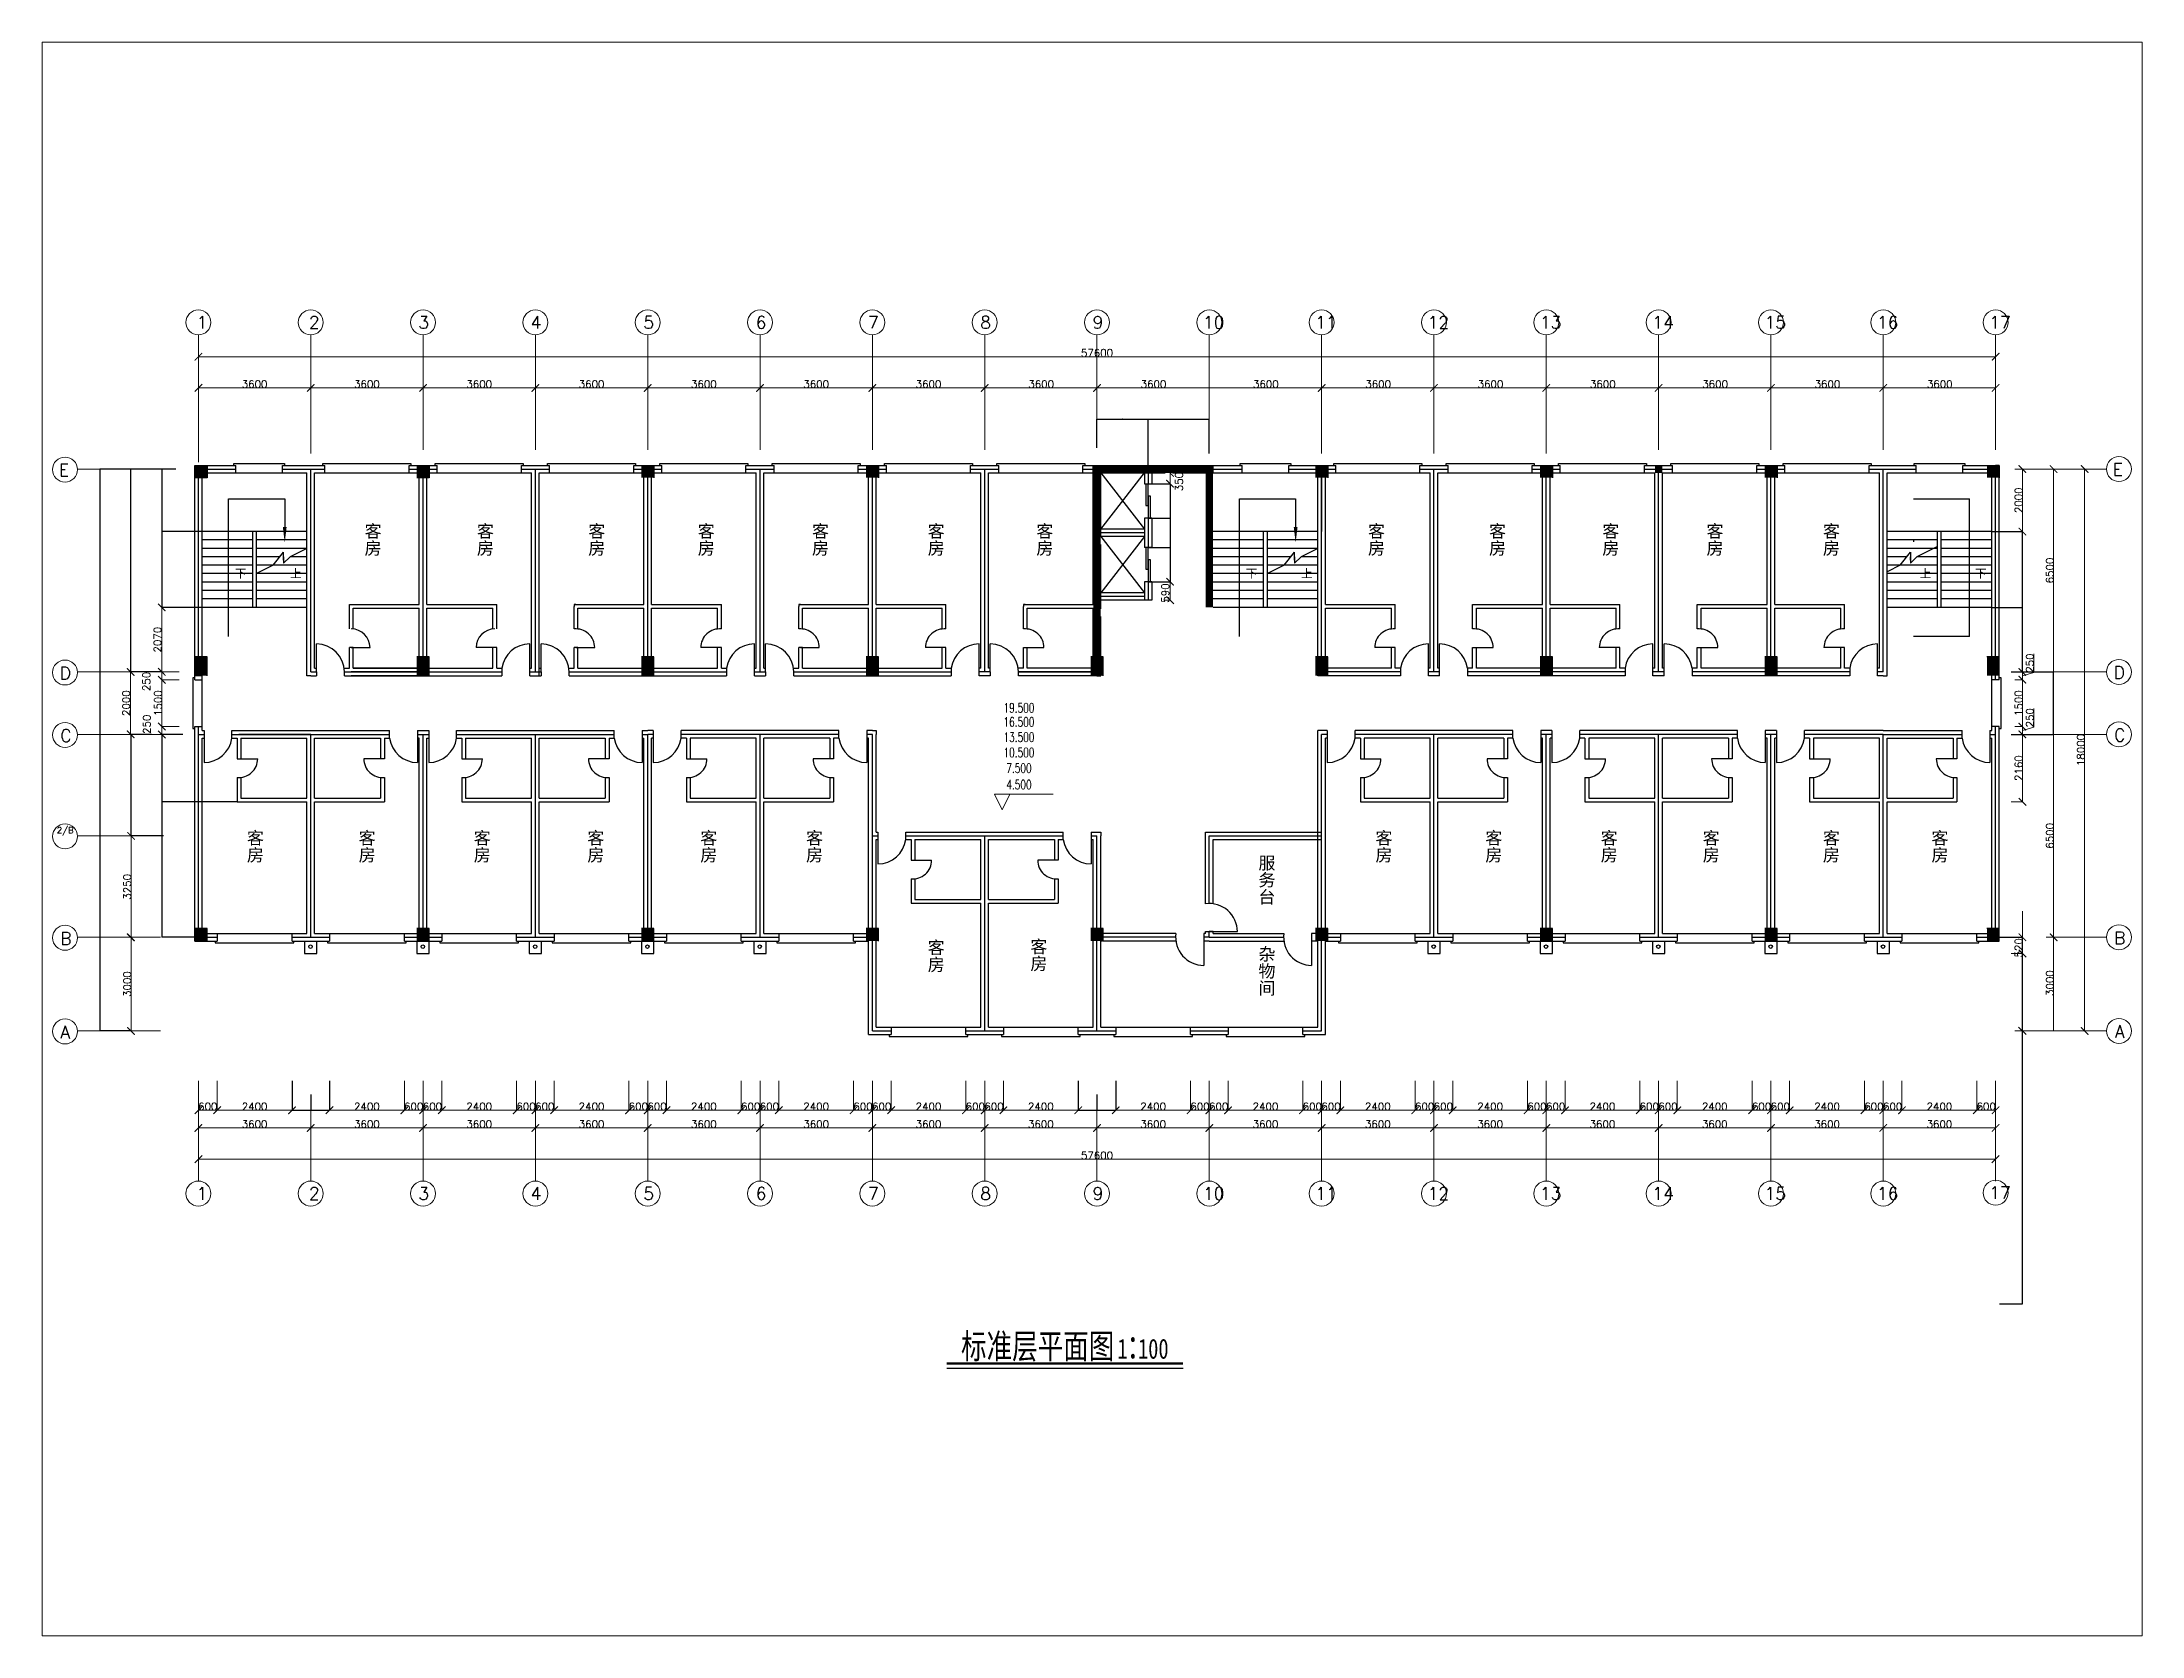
# Paper-space layout '布局1' of a CAD drawing. Header units: millimetres. Extents: x 26 to 231, y 20 to 176.
# The model-space entities are those that its viewports show. They can reach past a viewport. Long polylines and large blocks are cut down to what shows.
import ezdxf
from ezdxf.enums import TextEntityAlignment as Align

# ---------------------------------------------------------------- set-up
doc = ezdxf.new("R2010")
doc.units = ezdxf.units.MM
for name, color, linetype in [('PUB_DIM', 3, 'Continuous'), ('PUB_TEXT', 7, 'Continuous'), ('WALL', 2, 'Continuous'), ('WINDOW', 4, 'Continuous')]:
    doc.layers.add(name, color=color, linetype=linetype)
doc.layers.add('txt', color=5, linetype='Continuous', lineweight=35, plot=False)
doc.layers.add('标注', color=3, linetype='Continuous', lineweight=0, plot=False)
doc.styles.add('-宋体', font='', dxfattribs={"width": 0.75})
doc.styles.add('DIM_FONT', font='SIMPLEX.shx', dxfattribs={"width": 0.7})
doc.styles.get("Standard").update_dxf_attribs({"font": 'txt', "bigfont": 'gbcbig.shx'})
doc.styles.get('-宋体').set_extended_font_data('SimSun')
doc.dimstyles.new('ISO-25', dxfattribs={"dimtxt": 2.5, "dimasz": 2.5, "dimexe": 1.25, "dimexo": 0.625, "dimtad": 1, "dimtxsty": 'Standard', "dimcen": 2.5, "dimadec": 0, "dimazin": 0, "dimtfac": 1, "dimtmove": 0, "dimatfit": 3, "dimfxl": 1, "dimarcsym": 0})

psp = doc.layouts.new('布局1')

msp = doc.modelspace()

# ---------------------------------------------------------------- texts
at = {"char_height": 270, "width": 470.01776, "attachment_point": 1}
for s, insert in [('{\\fSimSun|b0|i0|c134|p54;下}', (6610.821, 26277.472)), ('{\\fSimSun|b0|i0|c134|p54;上}', (8380.821, 26277.472)), ('{\\fSimSun|b0|i0|c134|p54;下}', (39010.821, 26277.472)), ('{\\fSimSun|b0|i0|c134|p54;上}', (40780.821, 26277.472)), ('{\\fSimSun|b0|i0|c134|p54;上}', (60610.821, 26277.472)), ('{\\fSimSun|b0|i0|c134|p54;下}', (62380.821, 26277.472))]:
    msp.add_mtext(s, dxfattribs=dict(at, insert=insert))
at = {"layer": 'PUB_DIM', "style": 'DIM_FONT', "width": 0.7}
for s, p in [('19.500', (31740.185, 21839.397)), ('16.500', (31740.185, 21389.397)), ('13.500', (31740.185, 20899.397)), ('10.500', (31740.185, 20409.397)), ('7.500', (31740.185, 19909.397)), ('4.500', (31740.185, 19379.397))]:
    msp.add_text(s, height=300, dxfattribs=at).set_placement(p, align=Align.MIDDLE)
at = {"layer": 'PUB_TEXT', "style": '-宋体', "width": 0.75}
for s, height, p in [('标准层平面图', 800, (29883.464, 986.501)), ('1', 640, (34895.696, 986.501)), ('：', 800, (35185.557, 986.501)), ('100', 640, (35554.883, 986.501))]:
    msp.add_text(s, height=height, dxfattribs=at).set_placement(p)
at = {"layer": 'txt', "char_height": 400, "width": 5808, "attachment_point": 1, "rotation": 270}
for s, insert in [('\\pt1200;{\\f@STZhongsong|b0|i0|c134|p2;客房}', (11230.185, 27779.397)), ('\\pt1200;{\\f@STZhongsong|b0|i0|c134|p2;客房}', (14830.185, 27779.397)), ('\\pt1200;{\\f@STZhongsong|b0|i0|c134|p2;客房}', (18400.185, 27779.397)), ('\\pt1200;{\\f@STZhongsong|b0|i0|c134|p2;客房}', (21910.185, 27779.397)), ('\\pt1200;{\\f@STZhongsong|b0|i0|c134|p2;客房}', (25570.185, 27779.397)), ('\\pt1200;{\\f@STZhongsong|b0|i0|c134|p2;客房}', (29280.185, 27779.397)), ('\\pt1200;{\\f@STZhongsong|b0|i0|c134|p2;客房}', (32760.185, 27779.397)), ('\\pt1200;{\\f@STZhongsong|b0|i0|c134|p2;客房}', (43390.185, 27779.397)), ('\\pt1200;{\\f@STZhongsong|b0|i0|c134|p2;客房}', (47270.185, 27779.397)), ('\\pt1200;{\\f@STZhongsong|b0|i0|c134|p2;客房}', (50900.185, 27779.397)), ('\\pt1200;{\\f@STZhongsong|b0|i0|c134|p2;客房}', (54240.185, 27779.397)), ('\\pt1200;{\\f@STZhongsong|b0|i0|c134|p2;客房}', (57970.185, 27779.397)), ('\\pt1200;{\\f@STZhongsong|b0|i0|c134|p2;客房}', (7460.185, 17949.397)), ('\\pt1200;{\\f@STZhongsong|b0|i0|c134|p2;客房}', (11040.185, 17949.397)), ('\\pt1200;{\\f@STZhongsong|b0|i0|c134|p2;客房}', (14730.185, 17949.397)), ('\\pt1200;{\\f@STZhongsong|b0|i0|c134|p2;客房}', (18370.185, 17949.397)), ('\\pt1200;{\\f@STZhongsong|b0|i0|c134|p2;客房}', (21990.185, 17949.397)), ('\\pt1200;{\\f@STZhongsong|b0|i0|c134|p2;客房}', (25380.185, 17949.397)), ('\\pt1200;{\\f@STZhongsong|b0|i0|c134|p2;客房}', (43630.185, 17949.397)), ('\\pt1200;{\\f@STZhongsong|b0|i0|c134|p2;客房}', (47150.185, 17949.397)), ('\\pt1200;{\\f@STZhongsong|b0|i0|c134|p2;客房}', (50850.185, 17949.397)), ('\\pt1200;{\\f@STZhongsong|b0|i0|c134|p2;客房}', (54120.185, 17949.397)), ('\\pt1200;{\\f@STZhongsong|b0|i0|c134|p2;客房}', (57970.185, 17949.397)), ('\\pt1200;{\\f@STZhongsong|b0|i0|c134|p2;客房}', (61450.185, 17949.397)), ('\\pt1200;{\\f@SimSun|b0|i0|c134|p2;服务台}', (39880.185, 17149.397)), ('\\pt1200;{\\f@STZhongsong|b0|i0|c134|p2;客房}', (29280.185, 14439.397)), ('\\pt1200;{\\f@STZhongsong|b0|i0|c134|p2;客房}', (32570.185, 14469.397)), ('\\pt1200;{\\f@STZhongsong|b0|i0|c134|p2;杂物间}', (39880.185, 14229.397))]:
    msp.add_mtext(s, dxfattribs=dict(at, insert=insert))
at = {"layer": '标注', "color": 7}
for p in [(32040.185, 32091.272), (35640.185, 32091.272), (39240.185, 32091.272), (42840.185, 32091.272), (46440.185, 32091.272), (50040.185, 32091.272), (53640.185, 32091.272), (57240.185, 32091.272), (60840.185, 32091.272)]:
    msp.add_text('3600', height=240, dxfattribs=at).set_placement(p)
for s, p in [('3250', (3279.844, 15694.397)), ('3000', (64898.598, 12609.397))]:
    msp.add_text(s, height=240, rotation=90, dxfattribs=at).set_placement(p)
at = {"layer": '标注', "char_height": 400, "attachment_point": 1}
for s, insert, width in [('1', (5380.185, 34389.397), 170), ('2', (8980.185, 34389.397), 170), ('3', (12490.185, 34389.397), 170), ('4', (16090.185, 34389.397), 170), ('5', (19700.185, 34389.397), 170), ('6', (23300.185, 34389.397), 170), ('7', (26900.185, 34389.397), 170), ('8', (30500.185, 34389.397), 170), ('9', (34100.185, 34389.397), 170), ('10', (37640.185, 34389.397), 1186.66667), ('11', (41240.185, 34389.397), 1803.33333), ('12', (44840.185, 34389.397), 170), ('13', (48440.185, 34389.397), 170), ('14', (52040.185, 34389.397), 170), ('15', (55640.185, 34389.397), 170), ('16', (59240.185, 34389.397), 170), ('17', (62840.185, 34389.397), 170), ('E', (967.544, 29662.351), 289.59953), ('E', (66797.136, 29679.71), 289.59953), ('D', (996.544, 23153.279), 289.59953), ('D', (66826.136, 23170.637), 289.59953), ('C', (1011.963, 21149.624), 289.59953), ('C', (66841.555, 21166.982), 289.59953), ('{\\H0.5x;2/B}', (901.963, 18020.874), 1723.92157), ('B', (1011.963, 14650.874), 289.59953), ('B', (66841.555, 14668.232), 289.59953), ('A', (1011.963, 11650.874), 289.59953), ('A', (66863.33, 11668.232), 289.59953), ('1', (5380.185, 6479.397), 170), ('2', (8980.185, 6479.397), 170), ('3', (12490.185, 6479.397), 170), ('4', (16090.185, 6479.397), 170), ('5', (19700.185, 6479.397), 170), ('6', (23300.185, 6479.397), 170), ('7', (26900.185, 6479.397), 170), ('8', (30500.185, 6479.397), 170), ('9', (34100.185, 6479.397), 170), ('10', (37640.185, 6479.397), 1186.66667), ('11', (41240.185, 6479.397), 1803.33333), ('12', (44840.185, 6479.397), 170), ('13', (48440.185, 6479.397), 170), ('14', (52040.185, 6479.397), 170), ('15', (55640.185, 6479.397), 170), ('16', (59240.185, 6479.397), 170), ('17', (62840.185, 6505.022), 170)]:
    msp.add_mtext(s, dxfattribs=dict(at, insert=insert, width=width))
at = {"layer": '标注', "color": 7, "char_height": 240, "attachment_point": 5}
for s, insert in [('57600', (34240.185, 33210.022)), ('3600', (7240.185, 32211.272)), ('3600', (10840.185, 32211.272)), ('3600', (14440.185, 32211.272)), ('3600', (18040.185, 32211.272)), ('3600', (21640.185, 32211.272)), ('3600', (25240.185, 32211.272)), ('3600', (28840.185, 32211.272)), ('600', (5740.185, 9068.772)), ('2400', (7240.185, 9067.522)), ('2400', (10840.185, 9068.772)), ('600', (12340.185, 9068.772)), ('600', (12940.185, 9068.772)), ('2400', (14440.185, 9068.772)), ('600', (15940.185, 9068.772)), ('600', (16540.185, 9068.772)), ('2400', (18040.185, 9068.772)), ('600', (19540.185, 9068.772)), ('600', (20140.185, 9068.772)), ('2400', (21640.185, 9068.772)), ('600', (23140.185, 9068.772)), ('600', (23740.185, 9068.772)), ('2400', (25240.185, 9068.772)), ('600', (26740.185, 9068.772)), ('600', (27340.185, 9068.772)), ('2400', (28840.185, 9068.772)), ('600', (30340.185, 9068.772)), ('600', (30940.185, 9068.772)), ('2400', (32440.185, 9068.772)), ('2400', (36040.185, 9068.772)), ('600', (37540.185, 9068.772)), ('600', (38140.185, 9068.772)), ('2400', (39640.185, 9068.772)), ('600', (41140.185, 9068.772)), ('600', (41740.185, 9068.772)), ('2400', (43240.185, 9068.772)), ('600', (44740.185, 9068.772)), ('600', (45340.185, 9068.772)), ('2400', (46840.185, 9068.772)), ('600', (48340.185, 9068.772)), ('600', (48940.185, 9068.772)), ('2400', (50440.185, 9068.772)), ('600', (51940.185, 9068.772)), ('600', (52540.185, 9068.772)), ('2400', (54040.185, 9068.772)), ('600', (55540.185, 9068.772)), ('600', (56140.185, 9068.772)), ('2400', (57640.185, 9068.772)), ('600', (59140.185, 9068.772)), ('600', (59740.185, 9068.772)), ('2400', (61240.185, 9068.772)), ('600', (62740.185, 9068.772)), ('3600', (7240.185, 8501.272)), ('3600', (10840.185, 8501.272)), ('3600', (14440.185, 8501.272)), ('3600', (18040.185, 8501.272)), ('3600', (21640.185, 8501.272)), ('3600', (25240.185, 8501.272)), ('3600', (28840.185, 8501.272)), ('3600', (32440.185, 8501.272)), ('3600', (36040.185, 8501.272)), ('3600', (39640.185, 8501.272)), ('3600', (43240.185, 8501.272)), ('3600', (46840.185, 8501.272)), ('3600', (50440.185, 8501.272)), ('3600', (54040.185, 8501.272)), ('3600', (57640.185, 8501.272)), ('3600', (61240.185, 8501.272)), ('57600', (34240.185, 7500.022))]:
    msp.add_mtext(s, dxfattribs=dict(at, insert=insert))
at = {"layer": '标注', "color": 7, "char_height": 240, "attachment_point": 5, "rotation": 90}
for s, insert in [('350', (36869.56, 29088.862)), ('2000', (63778.598, 28489.397)), ('6500', (64778.598, 26239.397)), ('590', (36430.81, 25519.308)), ('2070', (4126.031, 24025.022)), ('250', (3771.873, 22684.277)), ('250', (64140.786, 23273.678)), ('2000', (3126.031, 21990.022)), ('1500', (4146.031, 21989.397)), ('1500', (63778.598, 21989.397)), ('250', (3784.31, 21313.377)), ('250', (64140.786, 21523.678)), ('18000', (65774.749, 20489.397)), ('2160', (63779.848, 19909.397)), ('6500', (64778.598, 17739.397)), ('520', (63779.848, 14151.915)), ('3000', (3159.844, 12989.397))]:
    msp.add_mtext(s, dxfattribs=dict(at, insert=insert))

# ---------------------------------------------------------------- blocks, each defined once
blk = doc.blocks.new('_ArchTick')
at = {"color": 0, "linetype": 'ByBlock', "const_width": 0.15}
blk.add_lwpolyline([(-0.5, -0.5), (0.5, 0.5)], dxfattribs=at)
blk = doc.blocks.new('*D23')
at = {"layer": 'Defpoints', "color": 0}
for p in [(4720, 29489), (3265, 22989), (4220, 22989)]:
    blk.add_point(p, dxfattribs=at)
at = {"layer": '标注', "color": 0, "lineweight": -2}
for p, q in [((4720, 29489), (3264, 29489)), ((3265, 29487), (3265, 22992)), ((4220, 22989), (3264, 22989))]:
    blk.add_line(p, q, dxfattribs=at)
at = {"layer": '标注', "color": 0}
for points in [[(3265, 29487), (3266, 29487), (3265, 29489)], [(3265, 22992), (3266, 22992), (3265, 22989)]]:
    blk.add_solid(points, dxfattribs=at)
at = {"layer": '标注', "color": 0, "insert": (3264, 26239), "char_height": 2.5, "attachment_point": 5, "rotation": 90}
blk.add_mtext('6500', dxfattribs=at)
blk = doc.blocks.new('*D24')
at = {"layer": 'Defpoints', "color": 0}
for p in [(3940, 20989), (3279, 17739), (4320, 17739)]:
    blk.add_point(p, dxfattribs=at)
at = {"layer": '标注', "color": 0, "lineweight": -2}
for p, q in [((3940, 20989), (3278, 20989)), ((3279, 20987), (3279, 17742)), ((4320, 17739), (3278, 17739))]:
    blk.add_line(p, q, dxfattribs=at)
at = {"layer": '标注', "color": 0}
for points in [[(3279, 20987), (3280, 20987), (3279, 20989)], [(3279, 17742), (3280, 17742), (3279, 17739)]]:
    blk.add_solid(points, dxfattribs=at)
at = {"layer": '标注', "color": 0, "insert": (3277, 19364), "char_height": 2.5, "attachment_point": 5, "rotation": 90}
blk.add_mtext('3250', dxfattribs=at)
blk = doc.blocks.new('*D27')
at = {"layer": 'Defpoints', "color": 0}
for p in [(2286, 29489), (3280, 29489), (3280, 11489)]:
    blk.add_point(p, dxfattribs=at)
at = {"layer": '标注', "color": 0, "lineweight": -2}
for p, q in [((3280, 29489), (2285, 29489)), ((2286, 11492), (2286, 29487)), ((3280, 11489), (2285, 11489))]:
    blk.add_line(p, q, dxfattribs=at)
at = {"layer": '标注', "color": 0}
for points in [[(2286, 29487), (2286, 29487), (2286, 29489)], [(2286, 11492), (2286, 11492), (2286, 11489)]]:
    blk.add_solid(points, dxfattribs=at)
at = {"layer": '标注', "color": 0, "insert": (2284, 20489), "char_height": 2.5, "attachment_point": 5, "rotation": 90}
blk.add_mtext('18000', dxfattribs=at)
blk = doc.blocks.new('*D28')
at = {"layer": 'Defpoints', "color": 0}
for p in [(35880, 26979), (35880, 25879), (36581, 25879)]:
    blk.add_point(p, dxfattribs=at)
at = {"layer": '标注', "color": 0, "lineweight": -2}
for p, q in [((35881, 26979), (36582, 26979)), ((36581, 26977), (36581, 25882)), ((35881, 25879), (36582, 25879))]:
    blk.add_line(p, q, dxfattribs=at)
at = {"layer": '标注', "color": 0}
for points in [[(36580, 26977), (36581, 26977), (36581, 26979)], [(36580, 25882), (36581, 25882), (36581, 25879)]]:
    blk.add_solid(points, dxfattribs=at)
at = {"layer": '标注', "color": 0, "insert": (36579, 26429), "char_height": 2.5, "attachment_point": 5, "rotation": 90}
blk.add_mtext('1100', dxfattribs=at)
blk = doc.blocks.new('*D29')
at = {"layer": 'Defpoints', "color": 0}
for p in [(35880, 27919), (35880, 26979), (36581, 26979)]:
    blk.add_point(p, dxfattribs=at)
at = {"layer": '标注', "color": 0, "lineweight": -2}
for p, q in [((35881, 27919), (36582, 27919)), ((36581, 27917), (36581, 26982)), ((35881, 26979), (36582, 26979))]:
    blk.add_line(p, q, dxfattribs=at)
at = {"layer": '标注', "color": 0}
for points in [[(36580, 27917), (36581, 27917), (36581, 27919)], [(36580, 26982), (36581, 26982), (36581, 26979)]]:
    blk.add_solid(points, dxfattribs=at)
at = {"layer": '标注', "color": 0, "insert": (36579, 27449), "char_height": 2.5, "attachment_point": 5, "rotation": 90}
blk.add_mtext('940', dxfattribs=at)
blk = doc.blocks.new('*D30')
at = {"layer": 'Defpoints', "color": 0}
for p in [(36000, 29019), (36000, 27919), (36581, 27919)]:
    blk.add_point(p, dxfattribs=at)
at = {"layer": '标注', "color": 0, "lineweight": -2}
for p, q in [((36001, 29019), (36582, 29019)), ((36581, 29017), (36581, 27922)), ((36001, 27919), (36582, 27919))]:
    blk.add_line(p, q, dxfattribs=at)
at = {"layer": '标注', "color": 0}
for points in [[(36580, 29017), (36581, 29017), (36581, 29019)], [(36580, 27922), (36581, 27922), (36581, 27919)]]:
    blk.add_solid(points, dxfattribs=at)
at = {"layer": '标注', "color": 0, "insert": (36579, 28469), "char_height": 2.5, "attachment_point": 5, "rotation": 90}
blk.add_mtext('1100', dxfattribs=at)
blk = doc.blocks.new('*D31')
at = {"layer": 'Defpoints', "color": 0}
for p in [(35880, 31092), (34240, 30169), (35880, 29369)]:
    blk.add_point(p, dxfattribs=at)
at = {"layer": '标注', "color": 0, "lineweight": -2}
for p, q in [((34240, 30170), (34240, 31093)), ((34243, 31092), (35878, 31092)), ((35880, 29370), (35880, 31093))]:
    blk.add_line(p, q, dxfattribs=at)
at = {"layer": '标注', "color": 0}
for points in [[(34243, 31092), (34243, 31091), (34240, 31092)], [(35878, 31092), (35878, 31091), (35880, 31092)]]:
    blk.add_solid(points, dxfattribs=at)
at = {"layer": '标注', "color": 0, "insert": (35060, 31094), "char_height": 2.5, "attachment_point": 5}
blk.add_mtext('1640', dxfattribs=at)
blk = doc.blocks.new('*D32')
at = {"layer": 'Defpoints', "color": 0}
for p in [(37840, 31093), (35880, 29869), (37840, 29989)]:
    blk.add_point(p, dxfattribs=at)
at = {"layer": '标注', "color": 0, "lineweight": -2}
for p, q in [((35880, 29870), (35880, 31094)), ((35883, 31093), (37838, 31093)), ((37840, 29990), (37840, 31094))]:
    blk.add_line(p, q, dxfattribs=at)
at = {"layer": '标注', "color": 0}
for points in [[(35883, 31094), (35883, 31093), (35880, 31093)], [(37838, 31094), (37838, 31093), (37840, 31093)]]:
    blk.add_solid(points, dxfattribs=at)
at = {"layer": '标注', "color": 0, "insert": (36860, 31095), "char_height": 2.5, "attachment_point": 5}
blk.add_mtext('1960', dxfattribs=at)
blk = doc.blocks.new('*D25')
at = {"layer": 'Defpoints', "color": 0}
for p in [(4267, 29489), (4267, 27489), (5607, 27489)]:
    blk.add_point(p, dxfattribs=at)
at = {"layer": '标注', "color": 0, "lineweight": -2}
for p, q in [((4266, 29489), (4265, 29489)), ((4267, 29487), (4267, 27492)), ((5606, 27489), (4265, 27489))]:
    blk.add_line(p, q, dxfattribs=at)
at = {"layer": '标注', "color": 0}
for points in [[(4266, 29487), (4267, 29487), (4267, 29489)], [(4266, 27492), (4267, 27492), (4267, 27489)]]:
    blk.add_solid(points, dxfattribs=at)
at = {"layer": '标注', "color": 0, "insert": (4265, 28489), "char_height": 2.5, "attachment_point": 5, "rotation": 90}
blk.add_mtext('2000', dxfattribs=at)
blk = doc.blocks.new('*D26')
at = {"layer": 'Defpoints', "color": 0}
for p in [(5107, 27489), (4267, 25059), (5607, 25059)]:
    blk.add_point(p, dxfattribs=at)
at = {"layer": '标注', "color": 0, "lineweight": -2}
for p, q in [((5106, 27489), (4265, 27489)), ((4267, 27487), (4267, 25062)), ((5606, 25059), (4265, 25059))]:
    blk.add_line(p, q, dxfattribs=at)
at = {"layer": '标注', "color": 0}
for points in [[(4266, 27487), (4267, 27487), (4267, 27489)], [(4266, 25062), (4267, 25062), (4267, 25059)]]:
    blk.add_solid(points, dxfattribs=at)
at = {"layer": '标注', "color": 0, "insert": (4265, 26274), "char_height": 2.5, "attachment_point": 5, "rotation": 90}
blk.add_mtext('2430', dxfattribs=at)
blk = doc.blocks.new('*D33')
at = {"layer": 'Defpoints', "color": 0}
for p in [(4940, 20989), (4265, 18829), (6680, 18829)]:
    blk.add_point(p, dxfattribs=at)
at = {"layer": '标注', "color": 0, "lineweight": -2}
for p, q in [((4940, 20989), (4264, 20989)), ((4265, 20987), (4265, 18832)), ((6680, 18829), (4264, 18829))]:
    blk.add_line(p, q, dxfattribs=at)
at = {"layer": '标注', "color": 0}
for points in [[(4265, 20987), (4266, 20987), (4265, 20989)], [(4265, 18832), (4266, 18832), (4265, 18829)]]:
    blk.add_solid(points, dxfattribs=at)
at = {"layer": '标注', "color": 0, "insert": (4264, 19909), "char_height": 2.5, "attachment_point": 5, "rotation": 90}
blk.add_mtext('2160', dxfattribs=at)
blk = doc.blocks.new('*D34')
at = {"layer": 'Defpoints', "color": 0}
for p in [(6680, 18829), (4265, 14489), (5720, 14489)]:
    blk.add_point(p, dxfattribs=at)
at = {"layer": '标注', "color": 0, "lineweight": -2}
for p, q in [((6680, 18829), (4264, 18829)), ((4265, 18827), (4265, 14492)), ((5720, 14489), (4264, 14489))]:
    blk.add_line(p, q, dxfattribs=at)
at = {"layer": '标注', "color": 0}
for points in [[(4265, 18827), (4266, 18827), (4265, 18829)], [(4265, 14492), (4266, 14492), (4265, 14489)]]:
    blk.add_solid(points, dxfattribs=at)
at = {"layer": '标注', "color": 0, "insert": (4264, 16659), "char_height": 2.5, "attachment_point": 5, "rotation": 90}
blk.add_mtext('4340', dxfattribs=at)
blk = doc.blocks.new('*D35')
at = {"layer": 'Defpoints', "color": 0}
for p in [(63540, 22989), (64899, 22989), (63540, 20989)]:
    blk.add_point(p, dxfattribs=at)
at = {"layer": '标注', "color": 0, "lineweight": -2}
for p, q in [((63541, 22989), (64900, 22989)), ((64899, 20992), (64899, 22987)), ((63541, 20989), (64900, 20989))]:
    blk.add_line(p, q, dxfattribs=at)
at = {"layer": '标注', "color": 0}
for points in [[(64899, 22987), (64900, 22987), (64899, 22989)], [(64899, 20992), (64900, 20992), (64899, 20989)]]:
    blk.add_solid(points, dxfattribs=at)
at = {"layer": '标注', "color": 0, "insert": (64897, 21989), "char_height": 2.5, "attachment_point": 5, "rotation": 90}
blk.add_mtext('2000', dxfattribs=at)
blk = doc.blocks.new('*D36')
at = {"layer": 'Defpoints', "color": 0}
for p in [(62920, 25059), (63899, 25059), (63540, 22989)]:
    blk.add_point(p, dxfattribs=at)
at = {"layer": '标注', "color": 0, "lineweight": -2}
for p, q in [((62921, 25059), (63900, 25059)), ((63899, 22992), (63899, 25057)), ((63541, 22989), (63900, 22989))]:
    blk.add_line(p, q, dxfattribs=at)
at = {"layer": '标注', "color": 0}
for points in [[(63899, 25057), (63900, 25057), (63899, 25059)], [(63899, 22992), (63900, 22992), (63899, 22989)]]:
    blk.add_solid(points, dxfattribs=at)
at = {"layer": '标注', "color": 0, "insert": (63897, 24024), "char_height": 2.5, "attachment_point": 5, "rotation": 90}
blk.add_mtext('2070', dxfattribs=at)
blk = doc.blocks.new('*D37')
at = {"layer": 'Defpoints', "color": 0}
for p in [(62920, 27489), (63899, 27489), (62920, 25059)]:
    blk.add_point(p, dxfattribs=at)
at = {"layer": '标注', "color": 0, "lineweight": -2}
for p, q in [((62921, 27489), (63900, 27489)), ((63899, 25062), (63899, 27487)), ((62921, 25059), (63900, 25059))]:
    blk.add_line(p, q, dxfattribs=at)
at = {"layer": '标注', "color": 0}
for points in [[(63899, 27487), (63900, 27487), (63899, 27489)], [(63899, 25062), (63900, 25062), (63899, 25059)]]:
    blk.add_solid(points, dxfattribs=at)
at = {"layer": '标注', "color": 0, "insert": (63897, 26274), "char_height": 2.5, "attachment_point": 5, "rotation": 90}
blk.add_mtext('2430', dxfattribs=at)
blk = doc.blocks.new('*D38')
at = {"layer": 'Defpoints', "color": 0}
for p in [(63160, 14489), (63900, 14489), (63160, 2741)]:
    blk.add_point(p, dxfattribs=at)
at = {"layer": '标注', "color": 0, "lineweight": -2}
for p, q in [((63161, 14489), (63902, 14489)), ((63900, 2743), (63900, 14487)), ((63161, 2741), (63902, 2741))]:
    blk.add_line(p, q, dxfattribs=at)
at = {"layer": '标注', "color": 0}
for points in [[(63900, 14487), (63901, 14487), (63900, 14489)], [(63900, 2743), (63901, 2743), (63900, 2741)]]:
    blk.add_solid(points, dxfattribs=at)
at = {"layer": '标注', "color": 0, "insert": (63898, 8615), "char_height": 2.5, "attachment_point": 5, "rotation": 90}
blk.add_mtext('11748,86', dxfattribs=at)
blk = doc.blocks.new('*D39')
at = {"layer": 'Defpoints', "color": 0}
for p in [(8440, 9894), (9040, 8948), (9040, 8948)]:
    blk.add_point(p, dxfattribs=at)
at = {"layer": '标注', "color": 0, "lineweight": -2}
for p, q in [((8440, 9894), (8440, 8947)), ((8443, 8948), (9038, 8948)), ((9040, 8949), (9040, 8949))]:
    blk.add_line(p, q, dxfattribs=at)
at = {"layer": '标注', "color": 0}
for points in [[(8443, 8949), (8443, 8948), (8440, 8948)], [(9038, 8949), (9038, 8948), (9040, 8948)]]:
    blk.add_solid(points, dxfattribs=at)
at = {"layer": '标注', "color": 0, "insert": (8740, 8950), "char_height": 2.5, "attachment_point": 5}
blk.add_mtext('600', dxfattribs=at)
blk = doc.blocks.new('*D40')
at = {"layer": 'Defpoints', "color": 0}
for p in [(9040, 9448), (9640, 9894), (9640, 8948)]:
    blk.add_point(p, dxfattribs=at)
at = {"layer": '标注', "color": 0, "lineweight": -2}
for p, q in [((9040, 9448), (9040, 8947)), ((9640, 9894), (9640, 8947)), ((9043, 8948), (9638, 8948))]:
    blk.add_line(p, q, dxfattribs=at)
at = {"layer": '标注', "color": 0}
for points in [[(9043, 8949), (9043, 8948), (9040, 8948)], [(9638, 8949), (9638, 8948), (9640, 8948)]]:
    blk.add_solid(points, dxfattribs=at)
at = {"layer": '标注', "color": 0, "insert": (9340, 8950), "char_height": 2.5, "attachment_point": 5}
blk.add_mtext('600', dxfattribs=at)
blk = doc.blocks.new('*D41')
at = {"layer": 'Defpoints', "color": 0}
for p in [(33640, 9894), (34240, 8948), (34240, 8948)]:
    blk.add_point(p, dxfattribs=at)
at = {"layer": '标注', "color": 0, "lineweight": -2}
for p, q in [((33640, 9894), (33640, 8947)), ((33643, 8948), (34238, 8948)), ((34240, 8949), (34240, 8949))]:
    blk.add_line(p, q, dxfattribs=at)
at = {"layer": '标注', "color": 0}
for points in [[(33643, 8949), (33643, 8948), (33640, 8948)], [(34238, 8949), (34238, 8948), (34240, 8948)]]:
    blk.add_solid(points, dxfattribs=at)
at = {"layer": '标注', "color": 0, "insert": (33940, 8950), "char_height": 2.5, "attachment_point": 5}
blk.add_mtext('600', dxfattribs=at)
blk = doc.blocks.new('*D42')
at = {"layer": 'Defpoints', "color": 0}
for p in [(34240, 9448), (34840, 9894), (34840, 8948)]:
    blk.add_point(p, dxfattribs=at)
at = {"layer": '标注', "color": 0, "lineweight": -2}
for p, q in [((34240, 9448), (34240, 8947)), ((34840, 9894), (34840, 8947)), ((34243, 8948), (34838, 8948))]:
    blk.add_line(p, q, dxfattribs=at)
at = {"layer": '标注', "color": 0}
for points in [[(34243, 8949), (34243, 8948), (34240, 8948)], [(34838, 8949), (34838, 8948), (34840, 8948)]]:
    blk.add_solid(points, dxfattribs=at)
at = {"layer": '标注', "color": 0, "insert": (34540, 8950), "char_height": 2.5, "attachment_point": 5}
blk.add_mtext('600', dxfattribs=at)

# ---------------------------------------------------------------- dimensions: what is measured, and where the dimension line sits
at = {"layer": '标注'}
for base, p1, p2, picture, middle in [((35880.185, 31091.897), (34240.185, 30169.397), (35880.185, 29369.397), '*D31', (35060.185, 31093.772)), ((37840.185, 31093.147), (35880.185, 29869.397), (37840.185, 29989.397), '*D32', (36860.185, 31095.022)), ((9040.185, 8948.147), (8440.185, 9894.304), (9040.185, 8948.147), '*D39', (8740.185, 8950.022)), ((9640.185, 8948.147), (9040.185, 9448.147), (9640.185, 9894.304), '*D40', (9340.185, 8950.022)), ((34240.185, 8948.147), (33640.185, 9894.304), (34240.185, 8948.147), '*D41', (33940.185, 8950.022)), ((34840.185, 8948.147), (34240.185, 9448.147), (34840.185, 9894.304), '*D42', (34540.185, 8950.022))]:
    dim = msp.add_linear_dim(base=base, p1=p1, p2=p2, dimstyle='ISO-25', dxfattribs=at)
    dim.commit()
    dim.dimension.update_dxf_attribs({"geometry": picture, "text_midpoint": middle})
for base, p1, p2, picture, middle in [((2286.015, 29489.397), (3280.469, 11489.397), (3280.469, 29489.397), '*D27', (2284.14, 20489.397)), ((3265.406, 22989.397), (4720.185, 29489.397), (4220.185, 22989.397), '*D23', (3263.531, 26239.397)), ((4266.656, 27489.397), (4266.656, 29489.397), (5606.656, 27489.397), '*D25', (4264.781, 28489.397)), ((36580.718, 27919.397), (36000.185, 29019.397), (36000.185, 27919.397), '*D30', (36578.843, 28469.397)), ((36580.718, 26979.397), (35880.185, 27919.397), (35880.185, 26979.397), '*D29', (36578.843, 27449.397)), ((4266.656, 25059.397), (5106.656, 27489.397), (5606.656, 25059.397), '*D26', (4264.781, 26274.397)), ((36580.718, 25879.397), (35880.185, 26979.397), (35880.185, 25879.397), '*D28', (36578.843, 26429.397)), ((63899.223, 25059.397), (63540.185, 22989.397), (62920.185, 25059.397), '*D36', (63897.348, 24024.397)), ((64899.223, 22989.397), (63540.185, 20989.397), (63540.185, 22989.397), '*D35', (64897.348, 21989.397)), ((3279.219, 17739.397), (3940.185, 20989.397), (4320.185, 17739.397), '*D24', (3277.344, 19364.397)), ((4265.406, 18829.397), (4940.185, 20989.397), (6680.185, 18829.397), '*D33', (4263.531, 19909.397)), ((63900.473, 14489.397), (63160.185, 2740.535), (63160.185, 14489.397), '*D38', (63898.39, 8614.966))]:
    dim = msp.add_linear_dim(base=base, p1=p1, p2=p2, angle=90, dimstyle='ISO-25', dxfattribs=at)
    dim.commit()
    dim.dimension.update_dxf_attribs({"geometry": picture, "text_midpoint": middle})
for base, p1, p2, picture, middle in [((63899.223, 27489.397), (62920.185, 25059.397), (62920.185, 27489.397), '*D37', (63897.348, 26274.397)), ((4265.406, 14489.397), (6680.185, 18829.397), (5720.185, 14489.397), '*D34', (4263.531, 16659.397))]:
    dim = msp.add_linear_dim(base=base, p1=p1, p2=p2, angle=90, dimstyle='ISO-25', override={"dimtmove": 1}, dxfattribs=at)
    dim.commit()
    dim.dimension.update_dxf_attribs({"geometry": picture, "text_midpoint": middle})

# ---------------------------------------------------------------- hatches: boundary and pattern name
for points in [[(5720.185, 29609.397), (5320.185, 29609.397), (5320.185, 29209.397), (5720.185, 29209.397)], [(12840.185, 29609.397), (12440.185, 29609.397), (12440.185, 29209.397), (12840.185, 29209.397)], [(20040.185, 29609.397), (19640.185, 29609.397), (19640.185, 29209.397), (20040.185, 29209.397)], [(27240.185, 29609.397), (26840.185, 29609.397), (26840.185, 29209.397), (27240.185, 29209.397)], [(41640.185, 29609.397), (41240.185, 29609.397), (41240.185, 29209.397), (41640.185, 29209.397)], [(48840.185, 29609.397), (48440.185, 29609.397), (48440.185, 29209.397), (48840.185, 29209.397)], [(56040.185, 29609.397), (55640.185, 29609.397), (55640.185, 29209.397), (56040.185, 29209.397)], [(63160.185, 29609.397), (62760.185, 29609.397), (62760.185, 29209.397), (63160.185, 29209.397)], [(5720.185, 23469.397), (5320.185, 23469.397), (5320.185, 22869.397), (5560.185, 22869.397), (5720.185, 22869.397)], [(12840.185, 23469.397), (12440.185, 23469.397), (12440.185, 22869.397), (12680.185, 22869.397), (12840.185, 22869.397)], [(20040.185, 23469.397), (19640.185, 23469.397), (19640.185, 22869.397), (19880.185, 22869.397), (20040.185, 22869.397)], [(27240.185, 23469.397), (26840.185, 23469.397), (26840.185, 22869.397), (27080.185, 22869.397), (27240.185, 22869.397)], [(34440.185, 23469.397), (34040.185, 23469.397), (34040.185, 22869.397), (34280.185, 22869.397), (34440.185, 22869.397)], [(41640.185, 23469.397), (41240.185, 23469.397), (41240.185, 22869.397), (41480.185, 22869.397), (41640.185, 22869.397)], [(48840.185, 23469.397), (48440.185, 23469.397), (48440.185, 22869.397), (48680.185, 22869.397), (48840.185, 22869.397)], [(56040.185, 23469.397), (55640.185, 23469.397), (55640.185, 22869.397), (55880.185, 22869.397), (56040.185, 22869.397)], [(63160.185, 23469.397), (62760.185, 23469.397), (62760.185, 22869.397), (63000.185, 22869.397), (63160.185, 22869.397)], [(5720.185, 14769.397), (5320.185, 14769.397), (5320.185, 14369.397), (5720.185, 14369.397)], [(12840.185, 14769.397), (12440.185, 14769.397), (12440.185, 14369.397), (12840.185, 14369.397)], [(20040.185, 14769.397), (19640.185, 14769.397), (19640.185, 14369.397), (20040.185, 14369.397)], [(27240.185, 14769.397), (26840.185, 14769.397), (26840.185, 14369.397), (27240.185, 14369.397)], [(34440.185, 14769.397), (34040.185, 14769.397), (34040.185, 14369.397), (34440.185, 14369.397)], [(41640.185, 14769.397), (41240.185, 14769.397), (41240.185, 14369.397), (41640.185, 14369.397)], [(48840.185, 14769.397), (48440.185, 14769.397), (48440.185, 14369.397), (48840.185, 14369.397)], [(56040.185, 14769.397), (55640.185, 14769.397), (55640.185, 14369.397), (56040.185, 14369.397)], [(63160.185, 14769.397), (62760.185, 14769.397), (62760.185, 14369.397), (63160.185, 14369.397)]]:
    msp.add_hatch(color=256).paths.add_polyline_path(points)
h = msp.add_hatch(color=256)
h.paths.add_polyline_path([(34440.185, 29609.397), (34120.185, 29609.397), (34120.185, 29369.397), (34360.185, 29369.397), (34440.185, 29369.397)])
h.paths.add_polyline_path([(34360.185, 29369.397), (34120.185, 29369.397), (34120.185, 29209.397), (34360.185, 29209.397)])
at = {"layer": 'txt'}
msp.add_hatch(color=0, dxfattribs=at).paths.add_polyline_path([(52360.185, 29609.397), (52240.185, 29609.397), (52120.185, 29609.397), (52120.185, 29489.397), (52120.185, 29369.397), (52360.185, 29369.397)])

# ---------------------------------------------------------------- linework, layer by layer
for p, q in [((5720.185, 29209.397), (5320.185, 29209.397)), ((5720.185, 29609.397), (5720.185, 29209.397)), ((12840.185, 29209.397), (12440.185, 29209.397)), ((12840.185, 29609.397), (12840.185, 29209.397)), ((20040.185, 29609.397), (20040.185, 29209.397)), ((27240.185, 29609.397), (27240.185, 29209.397)), ((34120.185, 29369.397), (34120.185, 29609.397)), ((34120.185, 29369.397), (34360.185, 29369.397)), ((34360.185, 29209.397), (34120.185, 29209.397)), ((34360.185, 29209.397), (34120.185, 29209.397)), ((34360.185, 27309.397), (34360.185, 29369.397)), ((34360.185, 27569.397), (35760.185, 29369.397)), ((34360.185, 29369.397), (35760.185, 27569.397)), ((34440.185, 29489.397), (34440.185, 29609.397)), ((34440.185, 29609.397), (34440.185, 29369.397)), ((35760.185, 29369.397), (35760.185, 29019.397)), ((35760.185, 29369.397), (35760.185, 29019.397)), ((35760.185, 29019.397), (35800.185, 29019.397)), ((35760.185, 29019.397), (36000.185, 29019.397)), ((35800.185, 29019.397), (35800.185, 28319.397)), ((35880.185, 29369.397), (35880.185, 29019.397)), ((35880.185, 28319.397), (35880.185, 29019.397)), ((36000.185, 29369.397), (36000.185, 29019.397)), ((36660.185, 29369.397), (37720.185, 29369.397)), ((37720.185, 29369.397), (37960.185, 29369.397)), ((37780.185, 29489.397), (37780.185, 29489.397)), ((37840.185, 29489.397), (37780.185, 29489.397)), ((37960.185, 29369.397), (37960.185, 29609.397)), ((41640.185, 29609.397), (41640.185, 29209.397)), ((48840.185, 29609.397), (48840.185, 29209.397)), ((56040.185, 29609.397), (56040.185, 29209.397)), ((63160.185, 29609.397), (63040.185, 29609.397)), ((63160.185, 29489.397), (63160.185, 29609.397)), ((63160.185, 29609.397), (63160.185, 29209.397)), ((6406.733, 28539.397), (8206.733, 28539.397)), ((6406.733, 24129.397), (6406.733, 28539.397)), ((8206.733, 28539.397), (8206.733, 27629.397)), ((35800.185, 28319.397), (35880.185, 28319.397)), ((35880.185, 28619.397), (35880.185, 27919.397)), ((35960.185, 28619.397), (35880.185, 28619.397)), ((35960.185, 27919.397), (35960.185, 28619.397)), ((38806.733, 24129.397), (38806.733, 28539.397)), ((38806.733, 28539.397), (40606.733, 28539.397)), ((40606.733, 28539.397), (40606.733, 27629.397)), ((60406.733, 28539.397), (62206.733, 28539.397)), ((62206.733, 24129.397), (62206.733, 28539.397)), ((35760.185, 27919.397), (35760.185, 26979.397)), ((36000.185, 27919.397), (35760.185, 27919.397)), ((35880.185, 27919.397), (35880.185, 26979.397)), ((36000.185, 27919.397), (35960.185, 27919.397)), ((36000.185, 27919.397), (36000.185, 26979.397)), ((7180.185, 27489.397), (5560.185, 27489.397)), ((7180.185, 27219.397), (5560.185, 27219.397)), ((7180.185, 26949.397), (5560.185, 26949.397)), ((7180.185, 25059.397), (7180.185, 27489.397)), ((8920.185, 27489.397), (7180.185, 27489.397)), ((7300.185, 25059.397), (7300.185, 27489.397)), ((8920.185, 27219.397), (7300.185, 27219.397)), ((8920.185, 26949.397), (7300.185, 26949.397)), ((8920.185, 26949.397), (8380.185, 26679.397)), ((35760.185, 27569.397), (34360.185, 27569.397)), ((35760.185, 27449.397), (34360.185, 27449.397)), ((34360.185, 27329.397), (35760.185, 25529.397)), ((35760.185, 27329.397), (34360.185, 25529.397)), ((35760.185, 27329.397), (34360.185, 27329.397)), ((35760.185, 27569.397), (35760.185, 27449.397)), ((36000.185, 26979.397), (35760.185, 26979.397)), ((35800.185, 26979.397), (35800.185, 26279.397)), ((35880.185, 26279.397), (35880.185, 26979.397)), ((39580.185, 27489.397), (37960.185, 27489.397)), ((39580.185, 27219.397), (37960.185, 27219.397)), ((39580.185, 26949.397), (37960.185, 26949.397)), ((41320.185, 27489.397), (39580.185, 27489.397)), ((39580.185, 25059.397), (39580.185, 27489.397)), ((39700.185, 25059.397), (39700.185, 27489.397)), ((41320.185, 27219.397), (39700.185, 27219.397)), ((41320.185, 26949.397), (39700.185, 26949.397)), ((41320.185, 26949.397), (40780.185, 26679.397)), ((61180.185, 27489.397), (59560.185, 27489.397)), ((61180.185, 27219.397), (59560.185, 27219.397)), ((61180.185, 26949.397), (59560.185, 26949.397)), ((60406.733, 27219.397), (60406.733, 27159.397)), ((60406.733, 27159.397), (60406.733, 27159.397)), ((61180.185, 27009.397), (60520.185, 26679.397)), ((62920.185, 27489.397), (61180.185, 27489.397)), ((61180.185, 25059.397), (61180.185, 27489.397)), ((61300.185, 25059.397), (61300.185, 27489.397)), ((62920.185, 27219.397), (61300.185, 27219.397)), ((62920.185, 26949.397), (61300.185, 26949.397)), ((7180.185, 26679.397), (5560.185, 26679.397)), ((7180.185, 26409.397), (5560.185, 26409.397)), ((8052.328, 26679.397), (7300.185, 26679.397)), ((8920.185, 26409.397), (7300.185, 26409.397)), ((7840.185, 26409.397), (7300.185, 26139.397)), ((7840.185, 26409.397), (8170.185, 26829.397)), ((8920.185, 26409.397), (7840.185, 26409.397)), ((8170.185, 26679.397), (8170.185, 26829.397)), ((8380.185, 26679.397), (8170.185, 26474.397)), ((8170.185, 26574.397), (8170.185, 26674.397)), ((8170.185, 26674.397), (8170.185, 26474.397)), ((8920.185, 26679.397), (8380.185, 26679.397)), ((8920.185, 26679.397), (8380.185, 26679.397)), ((35800.185, 26279.397), (35880.185, 26279.397)), ((35960.185, 26579.397), (35880.185, 26579.397)), ((35880.185, 26579.397), (35880.185, 25879.397)), ((35960.185, 25879.397), (35960.185, 26579.397)), ((39580.185, 26679.397), (37960.185, 26679.397)), ((39580.185, 26409.397), (37960.185, 26409.397)), ((40452.328, 26679.397), (39700.185, 26679.397)), ((40240.185, 26409.397), (39700.185, 26139.397)), ((41320.185, 26409.397), (39700.185, 26409.397)), ((40240.185, 26409.397), (40570.185, 26829.397)), ((41320.185, 26409.397), (40240.185, 26409.397)), ((40570.185, 26679.397), (40570.185, 26829.397)), ((40780.185, 26679.397), (40570.185, 26474.397)), ((40570.185, 26674.397), (40570.185, 26474.397)), ((40570.185, 26574.397), (40570.185, 26674.397)), ((41320.185, 26679.397), (40780.185, 26679.397)), ((41320.185, 26679.397), (40780.185, 26679.397)), ((60192.328, 26679.397), (59560.185, 26679.397)), ((59980.185, 26409.397), (59560.185, 26199.397)), ((61180.185, 26409.397), (59560.185, 26409.397)), ((59980.185, 26409.397), (60310.185, 26829.397)), ((60310.185, 26829.397), (60310.185, 26679.397)), ((60520.185, 26679.397), (60310.185, 26474.397)), ((60310.185, 26674.397), (60310.185, 26474.397)), ((60310.185, 26574.397), (60310.185, 26674.397)), ((61180.185, 26679.397), (60520.185, 26679.397)), ((62920.185, 26679.397), (61300.185, 26679.397)), ((62920.185, 26409.397), (61300.185, 26409.397)), ((62920.185, 26409.397), (61840.185, 26409.397)), ((7180.185, 26139.397), (5560.185, 26139.397)), ((7180.185, 25869.397), (5560.185, 25869.397)), ((7180.185, 25599.397), (5560.185, 25599.397)), ((8920.185, 26139.397), (7300.185, 26139.397)), ((8920.185, 25869.397), (7300.185, 25869.397)), ((8920.185, 25599.397), (7300.185, 25599.397)), ((35760.185, 25879.397), (35760.185, 25289.397)), ((36000.185, 25879.397), (35760.185, 25879.397)), ((35880.185, 25879.397), (35880.185, 25289.397)), ((36000.185, 25879.397), (36000.185, 25289.397)), ((39580.185, 26139.397), (37960.185, 26139.397)), ((39580.185, 25869.397), (37960.185, 25869.397)), ((39580.185, 25599.397), (37960.185, 25599.397)), ((41320.185, 26139.397), (39700.185, 26139.397)), ((41320.185, 25869.397), (39700.185, 25869.397)), ((41320.185, 25599.397), (39700.185, 25599.397)), ((61180.185, 26139.397), (59560.185, 26139.397)), ((61180.185, 25869.397), (59560.185, 25869.397)), ((61180.185, 25599.397), (59560.185, 25599.397)), ((62920.185, 26139.397), (61300.185, 26139.397)), ((62920.185, 25869.397), (61300.185, 25869.397)), ((62920.185, 25599.397), (61300.185, 25599.397)), ((7180.185, 25329.397), (5560.185, 25329.397)), ((8920.185, 25059.397), (5560.185, 25059.397)), ((8920.185, 25329.397), (7300.185, 25329.397)), ((24740.185, 25149.397), (24680.185, 25149.397)), ((24680.185, 25149.397), (24740.185, 25149.397)), ((24680.185, 25149.397), (24680.185, 25089.397)), ((35760.185, 25529.397), (34360.185, 25529.397)), ((35760.185, 25409.397), (34360.185, 25409.397)), ((36000.185, 25289.397), (34360.185, 25289.397)), ((39580.185, 25329.397), (37960.185, 25329.397)), ((41320.185, 25059.397), (37960.185, 25059.397)), ((41320.185, 25329.397), (39700.185, 25329.397)), ((61180.185, 25329.397), (59560.185, 25329.397)), ((62920.185, 25059.397), (59560.185, 25059.397)), ((62920.185, 25329.397), (61300.185, 25329.397)), ((9220.185, 22989.397), (9220.185, 23889.397)), ((10400.185, 23769.397), (10280.185, 23769.397)), ((10340.185, 23769.397), (10940.185, 23769.397)), ((15000.185, 23769.397), (14340.185, 23769.397)), ((16060.185, 22869.397), (16060.185, 23889.397)), ((16420.185, 22989.397), (16420.185, 23889.397)), ((17600.185, 23769.397), (17480.185, 23769.397)), ((17540.185, 23769.397), (18140.185, 23769.397)), ((22200.185, 23769.397), (21540.185, 23769.397)), ((23260.185, 22869.397), (23260.185, 23889.397)), ((23620.185, 22989.397), (23620.185, 23889.397)), ((24800.185, 23769.397), (24680.185, 23769.397)), ((24740.185, 23769.397), (25340.185, 23769.397)), ((29400.185, 23769.397), (28740.185, 23769.397)), ((30460.185, 22869.397), (30460.185, 23889.397)), ((30820.185, 22989.397), (30820.185, 23889.397)), ((31880.185, 23769.397), (32540.185, 23769.397)), ((43800.185, 23769.397), (43140.185, 23769.397)), ((44860.185, 22869.397), (44860.185, 23889.397)), ((45220.185, 22869.397), (45220.185, 23889.397)), ((46280.185, 23769.397), (46940.185, 23769.397)), ((51000.185, 23769.397), (50340.185, 23769.397)), ((52060.185, 22869.397), (52060.185, 23889.397)), ((52420.185, 22869.397), (52420.185, 23889.397)), ((53480.185, 23769.397), (54140.185, 23769.397)), ((58200.185, 23769.397), (57540.185, 23769.397)), ((59260.185, 22869.397), (59260.185, 23889.397)), ((62206.733, 24129.397), (60406.733, 24129.397)), ((5720.185, 23469.397), (5320.185, 23469.397)), ((5720.185, 22869.397), (5720.185, 23469.397)), ((9220.185, 22989.397), (9220.185, 22869.397)), ((10112.149, 23109.397), (10280.185, 23109.397)), ((10120.185, 22869.397), (10120.185, 22989.397)), ((12840.185, 23469.397), (12440.185, 23469.397)), ((12840.185, 22869.397), (12840.185, 23469.397)), ((15168.221, 23109.397), (15168.221, 22869.397)), ((16060.185, 23109.397), (16120.185, 23109.397)), ((16060.185, 22989.397), (16420.185, 22989.397)), ((16360.185, 22869.397), (16360.185, 23229.397)), ((16360.185, 23109.397), (16420.185, 23109.397)), ((16420.185, 22989.397), (16420.185, 22869.397)), ((17320.185, 22869.397), (17320.185, 22989.397)), ((20040.185, 23469.397), (19640.185, 23469.397)), ((20040.185, 22869.397), (20040.185, 23469.397)), ((22368.221, 23109.397), (22368.221, 22869.397)), ((23620.185, 22989.397), (23620.185, 22869.397)), ((24520.185, 22869.397), (24520.185, 22989.397)), ((27240.185, 23469.397), (26840.185, 23469.397)), ((27240.185, 22869.397), (27240.185, 23469.397)), ((29568.221, 23109.397), (29568.221, 22869.397)), ((30820.185, 22989.397), (30820.185, 22869.397)), ((31880.185, 23109.397), (31712.149, 23109.397)), ((31720.185, 22869.397), (31720.185, 22989.397)), ((34440.185, 23469.397), (34040.185, 23469.397)), ((34360.185, 23469.397), (34120.185, 23469.397)), ((34360.185, 22869.397), (34360.185, 22989.397)), ((34440.185, 22869.397), (34440.185, 23469.397)), ((41640.185, 23469.397), (41240.185, 23469.397)), ((41640.185, 22869.397), (41640.185, 23469.397)), ((43968.221, 23109.397), (43968.221, 22869.397)), ((46112.149, 23109.397), (46112.149, 22869.397)), ((48840.185, 23469.397), (48440.185, 23469.397)), ((48840.185, 22869.397), (48840.185, 23469.397)), ((51168.221, 23109.397), (51168.221, 22869.397)), ((53312.149, 23109.397), (53312.149, 22869.397)), ((56040.185, 23469.397), (55640.185, 23469.397)), ((56040.185, 22869.397), (56040.185, 23469.397)), ((58368.221, 23109.397), (58368.221, 22869.397)), ((59560.185, 22869.397), (59560.185, 22989.397)), ((63160.185, 23469.397), (62760.185, 23469.397)), ((63160.185, 22869.397), (63160.185, 23469.397)), ((5560.185, 22869.397), (5320.185, 22869.397)), ((16060.185, 22869.397), (16420.185, 22869.397)), ((34240.185, 22869.397), (34360.185, 22869.397)), ((59440.185, 22869.397), (59560.185, 22869.397)), ((5560.185, 20869.397), (5620.185, 20869.397)), ((5620.185, 21109.397), (5620.185, 20089.397)), ((11568.221, 20869.397), (11568.221, 21109.397)), ((12460.185, 21109.397), (12460.185, 20089.397)), ((12820.185, 21109.397), (12820.185, 20089.397)), ((13712.149, 20869.397), (13712.149, 21109.397)), ((18768.221, 20869.397), (18768.221, 21109.397)), ((19660.185, 21109.397), (19660.185, 20089.397)), ((20020.185, 21109.397), (20020.185, 20089.397)), ((20912.149, 20869.397), (20912.149, 21109.397)), ((25968.221, 20869.397), (25968.221, 21109.397)), ((26860.185, 21109.397), (26860.185, 20089.397)), ((41620.185, 21109.397), (41620.185, 20089.397)), ((42512.149, 20869.397), (42512.149, 21109.397)), ((47568.221, 20869.397), (47568.221, 21109.397)), ((48460.185, 21109.397), (48460.185, 20089.397)), ((48820.185, 21109.397), (48820.185, 20089.397)), ((49712.149, 20869.397), (49712.149, 21109.397)), ((54768.221, 20869.397), (54768.221, 21109.397)), ((55660.185, 21109.397), (55660.185, 20089.397)), ((55720.185, 20869.397), (55660.185, 20869.397)), ((56020.185, 20869.397), (55960.185, 20869.397)), ((56020.185, 21109.397), (56020.185, 20089.397)), ((56912.149, 20869.397), (56912.149, 21109.397)), ((57080.185, 20869.397), (56912.149, 20869.397)), ((61800.185, 20869.397), (61968.221, 20869.397)), ((61968.221, 20869.397), (61968.221, 21109.397)), ((62860.185, 21109.397), (62860.185, 20089.397)), ((62860.185, 21109.397), (62920.185, 21109.397)), ((62860.185, 20989.397), (63040.185, 20989.397)), ((62860.185, 20869.397), (62920.185, 20869.397)), ((6680.185, 20209.397), (7340.185, 20209.397)), ((11400.185, 20209.397), (10740.185, 20209.397)), ((13880.185, 20209.397), (14540.185, 20209.397)), ((18600.185, 20209.397), (17940.185, 20209.397)), ((21080.185, 20209.397), (21740.185, 20209.397)), ((25800.185, 20209.397), (25140.185, 20209.397)), ((42680.185, 20209.397), (43340.185, 20209.397)), ((47400.185, 20209.397), (46740.185, 20209.397)), ((49880.185, 20209.397), (50540.185, 20209.397)), ((54600.185, 20209.397), (53940.185, 20209.397)), ((57080.185, 20209.397), (57740.185, 20209.397)), ((61800.185, 20209.397), (61140.185, 20209.397)), ((27160.185, 17619.397), (27220.185, 17619.397)), ((27220.185, 17859.397), (27220.185, 16839.397)), ((28112.149, 17619.397), (28112.149, 17859.397)), ((33158.221, 17619.397), (33158.221, 17859.397)), ((34050.185, 17859.397), (34050.185, 16839.397)), ((28280.185, 16959.397), (28940.185, 16959.397)), ((33000.185, 16959.397), (32340.185, 16959.397)), ((34420.185, 14609.397), (34420.185, 14489.397)), ((37660.185, 14609.397), (37660.185, 14489.397)), ((37660.185, 14489.397), (37660.185, 13589.397)), ((37720.185, 14669.397), (38740.185, 14669.397)), ((37960.185, 14669.397), (37840.185, 14669.397)), ((41120.185, 14609.397), (41120.185, 13589.397)), ((41440.185, 14369.397), (41440.185, 14609.397)), ((63040.185, 14369.397), (63160.185, 14369.397)), ((63160.185, 14369.397), (63160.185, 14489.397)), ((41560.185, 11369.397), (41560.185, 11489.397)), ((41440.185, 11369.397), (41560.185, 11369.397))]:
    msp.add_line(p, q)
at = {"color": 0, "linetype": 'ByBlock'}
msp.add_line((63779.223, 11609.397), (64019.223, 11369.397), dxfattribs=at)
at = {"color": 0, "linetype": 'ByBlock', "const_width": 36}
for points in [[(30760.185, 32210.647), (30520.185, 31970.647)], [(34360.185, 32210.647), (34120.185, 31970.647)], [(41560.185, 32210.647), (41320.185, 31970.647)], [(44920.185, 31970.647), (45160.185, 32210.647)], [(45160.185, 32210.647), (44920.185, 31970.647)], [(48520.185, 31970.647), (48760.185, 32210.647)], [(48760.185, 32210.647), (48520.185, 31970.647)], [(52120.185, 31970.647), (52360.185, 32210.647)], [(52360.185, 32210.647), (52120.185, 31970.647)], [(55720.185, 31970.647), (55960.185, 32210.647)], [(55960.185, 32210.647), (55720.185, 31970.647)], [(59320.185, 31970.647), (59560.185, 32210.647)], [(59560.185, 32210.647), (59320.185, 31970.647)], [(62920.185, 31970.647), (63160.185, 32210.647)], [(65019.223, 29369.397), (64779.223, 29609.397)], [(66015.374, 29369.397), (65775.374, 29609.397)], [(3160.469, 11609.397), (3400.469, 11369.397)]]:
    msp.add_lwpolyline(points, dxfattribs=at)
at = {"const_width": 240}
for points in [[(34240.185, 29209.397), (34240.185, 23469.397)], [(34440.185, 29489.397), (37960.185, 29489.397)], [(37840.185, 29369.397), (37840.185, 25059.397)]]:
    msp.add_lwpolyline(points, dxfattribs=at)
for points in [[(60406.733, 28539.397, 0, 0, 0), (60406.733, 27219.397, 120, 0, 0), (60406.733, 26949.397, 0, 0, 0)], [(8206.733, 27629.397, 120, 0, 0), (8206.733, 27129.397, 0, 0, 0)], [(40606.733, 27629.397, 120, 0, 0), (40606.733, 27129.397, 0, 0, 0)], [(8206.733, 24129.397, 0, 0, 0), (8206.733, 25869.397, 120, 0, 0), (8206.733, 26388.887, 0, 0, 0)], [(40606.733, 24129.397, 0, 0, 0), (40606.733, 25869.397, 120, 0, 0), (40606.733, 26388.887, 0, 0, 0)], [(60406.733, 24129.397, 0, 0, 0), (60406.733, 25869.397, 120, 0, 0), (60406.733, 26409.397, 0, 0, 0)]]:
    msp.add_lwpolyline(points, format="xyseb")
for centre, radius, start, end in [((10340.185, 23769.397), 600, 0, 90), ((14940.185, 23769.397), 600, 90, 180), ((17540.185, 23769.397), 600, 0, 95.73917048), ((22140.185, 23769.397), 600, 84.26082952, 180), ((24740.185, 23769.397), 600, 0, 95.73917048), ((29340.185, 23769.397), 600, 84.26082952, 180), ((31940.185, 23769.397), 600, 0, 95.73917048), ((43740.185, 23769.397), 600, 84.26082952, 180), ((46340.185, 23769.397), 600, 0, 95.73917048), ((50940.185, 23769.397), 600, 84.26082952, 180), ((53540.185, 23769.397), 600, 0, 95.73917048), ((58140.185, 23769.397), 600, 84.26082952, 180), ((9220.185, 22989.397), 900, 0, 90), ((16060.185, 22989.397), 900, 90, 172.33774434), ((16420.185, 22989.397), 900, 0, 90), ((23260.185, 22989.397), 900, 90, 172.33774434), ((23620.185, 22989.397), 900, 0, 90), ((30460.185, 22989.397), 900, 90, 172.33774434), ((30820.185, 22989.397), 900, 0, 90), ((44860.185, 22989.397), 900, 90, 172.33774434), ((45220.185, 22989.397), 900, 7.66225566, 90), ((52060.185, 22989.397), 900, 90, 172.33774434), ((52420.185, 22989.397), 900, 7.66225566, 90), ((59260.185, 22989.397), 900, 90, 172.33774434), ((5620.185, 20989.397), 900, 270, 352.33774434), ((12460.185, 20989.397), 900, 187.66225566, 270), ((12820.185, 20989.397), 900, 270, 352.33774434), ((19660.185, 20989.397), 900, 187.66225566, 270), ((20020.185, 20989.397), 900, 270, 352.33774434), ((26860.185, 20989.397), 900, 187.66225566, 270), ((41620.185, 20989.397), 900, 270, 352.33774434), ((48460.185, 20989.397), 900, 187.66225566, 270), ((48820.185, 20989.397), 900, 270, 352.33774434), ((55660.185, 20989.397), 900, 187.66225566, 270), ((56020.185, 20989.397), 900, 270, 352.33774434), ((62860.185, 20989.397), 900, 187.66225566, 270), ((6740.185, 20209.397), 600, 264.26082952, 0), ((11340.185, 20209.397), 600, 180, 275.73917048), ((13940.185, 20209.397), 600, 264.26082952, 0), ((18540.185, 20209.397), 600, 180, 275.73917048), ((21140.185, 20209.397), 600, 264.26082952, 0), ((25740.185, 20209.397), 600, 180, 275.73917048), ((42740.185, 20209.397), 600, 264.26082952, 0), ((47340.185, 20209.397), 600, 180, 275.73917048), ((49940.185, 20209.397), 600, 264.26082952, 0), ((54540.185, 20209.397), 600, 180, 275.73917048), ((57140.185, 20209.397), 600, 264.26082952, 0), ((61740.185, 20209.397), 600, 180, 275.73917048), ((27220.185, 17739.397), 900, 270, 352.33774434), ((34050.185, 17739.397), 900, 187.66225566, 270), ((28340.185, 16959.397), 600, 264.26082952, 0), ((32940.185, 16959.397), 600, 180, 275.73917048), ((37840.185, 14669.397), 900, 0, 97.66225566), ((37660.185, 14489.397), 900, 172.33774434, 270), ((41120.185, 14489.397), 900, 172.33774434, 270)]:
    msp.add_arc(centre, radius, start, end)
at = {"layer": 'PUB_TEXT', "const_width": 70}
msp.add_lwpolyline([(29422.068, 836.501), (36996.6, 836.501)], dxfattribs=at)
at = {"layer": 'PUB_TEXT'}
msp.add_lwpolyline([(29422.068, 686.501), (36996.6, 686.501)], dxfattribs=at)
at = {"layer": 'WALL'}
for p, q in [((5320.185, 29609.397), (6640.185, 29609.397)), ((5320.185, 22739.397), (5320.185, 29609.397)), ((5440.185, 23469.397), (5440.185, 29209.397)), ((5560.185, 23469.397), (5560.185, 29209.397)), ((5720.185, 29489.397), (6640.185, 29489.397)), ((5720.185, 29369.397), (6640.185, 29369.397)), ((6640.185, 29369.397), (8920.185, 29369.397)), ((8140.185, 29609.397), (9490.185, 29609.397)), ((8140.185, 29489.397), (9490.185, 29489.397)), ((8920.185, 22989.397), (8920.185, 29369.397)), ((9040.185, 22989.397), (9040.185, 29489.397)), ((9160.185, 23109.397), (9160.185, 29369.397)), ((9160.185, 29369.397), (11440.185, 29369.397)), ((11440.185, 29369.397), (12520.185, 29369.397)), ((12190.185, 29609.397), (13090.185, 29609.397)), ((12190.185, 29489.397), (13090.185, 29489.397)), ((12520.185, 25149.397), (12520.185, 29369.397)), ((12640.185, 22989.397), (12640.185, 29489.397)), ((12760.185, 29369.397), (15040.185, 29369.397)), ((12760.185, 25149.397), (12760.185, 29369.397)), ((15040.185, 29369.397), (16120.185, 29369.397)), ((15790.185, 29609.397), (16690.185, 29609.397)), ((15790.185, 29489.397), (16690.185, 29489.397)), ((16120.185, 23109.397), (16120.185, 29369.397)), ((16240.185, 22989.397), (16240.185, 29489.397)), ((16360.185, 23109.397), (16360.185, 29369.397)), ((16360.185, 29369.397), (18640.185, 29369.397)), ((18640.185, 29369.397), (19720.185, 29369.397)), ((19390.185, 29609.397), (20290.185, 29609.397)), ((19390.185, 29489.397), (20290.185, 29489.397)), ((19720.185, 25149.397), (19720.185, 29369.397)), ((19840.185, 22989.397), (19840.185, 29489.397)), ((19960.185, 29369.397), (22240.185, 29369.397)), ((19960.185, 25149.397), (19960.185, 29369.397)), ((22240.185, 29369.397), (23320.185, 29369.397)), ((22990.185, 29609.397), (23890.185, 29609.397)), ((22990.185, 29489.397), (23890.185, 29489.397)), ((23320.185, 23109.397), (23320.185, 29369.397)), ((23440.185, 22989.397), (23440.185, 29489.397)), ((23560.185, 23109.397), (23560.185, 29369.397)), ((23560.185, 29369.397), (25840.185, 29369.397)), ((25840.185, 29369.397), (26920.185, 29369.397)), ((26590.185, 29609.397), (27490.185, 29609.397)), ((26590.185, 29489.397), (27490.185, 29489.397)), ((26920.185, 25149.397), (26920.185, 29369.397)), ((27040.185, 22989.397), (27040.185, 29489.397)), ((27160.185, 29369.397), (30520.185, 29369.397)), ((27160.185, 25149.397), (27160.185, 29369.397)), ((30190.185, 29609.397), (31090.185, 29609.397)), ((30190.185, 29489.397), (31090.185, 29489.397)), ((30520.185, 23109.397), (30520.185, 29369.397)), ((30640.185, 22989.397), (30640.185, 29489.397)), ((30760.185, 23109.397), (30760.185, 29369.397)), ((30760.185, 29369.397), (34120.185, 29369.397)), ((33790.185, 29609.397), (38890.185, 29609.397)), ((33790.185, 29489.397), (34120.185, 29489.397)), ((34120.185, 25149.397), (34120.185, 29369.397)), ((34240.185, 22989.397), (34240.185, 29209.397)), ((34360.185, 29369.397), (36420.185, 29369.397)), ((34440.185, 29489.397), (36540.185, 29489.397)), ((34440.185, 29489.397), (38890.185, 29489.397)), ((37960.185, 29369.397), (41320.185, 29369.397)), ((40390.185, 29609.397), (41890.185, 29609.397)), ((40390.185, 29489.397), (41890.185, 29489.397)), ((41320.185, 22989.397), (41320.185, 29369.397)), ((41440.185, 29489.397), (41440.185, 27489.397)), ((41440.185, 22989.397), (41440.185, 29489.397)), ((41440.185, 22989.397), (41440.185, 29489.397)), ((41560.185, 29369.397), (44920.185, 29369.397)), ((41560.185, 25149.397), (41560.185, 29369.397)), ((44590.185, 29609.397), (45490.185, 29609.397)), ((44590.185, 29489.397), (45490.185, 29489.397)), ((44920.185, 23109.397), (44920.185, 29369.397)), ((45040.185, 22989.397), (45040.185, 29489.397)), ((45160.185, 23109.397), (45160.185, 29369.397)), ((45160.185, 29369.397), (48520.185, 29369.397)), ((48190.185, 29609.397), (49090.185, 29609.397)), ((48190.185, 29489.397), (49090.185, 29489.397)), ((48520.185, 25149.397), (48520.185, 29369.397)), ((48520.185, 25149.397), (48520.185, 29369.397)), ((48640.185, 22989.397), (48640.185, 29489.397)), ((48760.185, 29369.397), (52120.185, 29369.397)), ((48760.185, 25149.397), (48760.185, 29369.397)), ((51790.185, 29609.397), (52690.185, 29609.397)), ((51790.185, 29489.397), (52690.185, 29489.397)), ((52120.185, 23109.397), (52120.185, 29369.397)), ((52240.185, 22989.397), (52240.185, 29489.397)), ((52360.185, 23109.397), (52360.185, 29369.397)), ((52360.185, 29369.397), (55720.185, 29369.397)), ((55390.185, 29609.397), (56290.185, 29609.397)), ((55390.185, 29489.397), (56290.185, 29489.397)), ((55720.185, 25149.397), (55720.185, 29369.397)), ((55840.185, 22989.397), (55840.185, 29489.397)), ((55960.185, 29369.397), (59320.185, 29369.397)), ((55960.185, 25149.397), (55960.185, 29369.397)), ((58990.185, 29609.397), (60490.185, 29609.397)), ((58990.185, 29489.397), (60490.185, 29489.397)), ((59320.185, 23109.397), (59320.185, 29369.397)), ((59440.185, 22989.397), (59440.185, 29489.397)), ((59440.185, 22989.397), (59440.185, 29489.397)), ((59560.185, 22989.397), (59560.185, 29369.397)), ((59560.185, 29369.397), (62920.185, 29369.397)), ((61990.185, 29609.397), (63040.185, 29609.397)), ((61990.185, 29489.397), (63040.185, 29489.397)), ((62920.185, 23109.397), (62920.185, 29369.397)), ((63040.185, 22739.397), (63040.185, 29489.397)), ((63040.185, 22739.397), (63040.185, 29489.397)), ((63160.185, 22739.397), (63160.185, 29489.397)), ((34360.185, 25009.397), (34360.185, 27069.397)), ((41440.185, 25059.397), (41440.185, 25659.397)), ((10280.185, 25149.397), (12520.185, 25149.397)), ((10280.185, 24369.397), (10280.185, 25149.397)), ((10400.185, 25029.397), (12520.185, 25029.397)), ((10400.185, 24366.39), (10400.185, 25029.397)), ((12520.185, 23109.397), (12520.185, 25029.397)), ((12760.185, 25149.397), (15000.185, 25149.397)), ((12760.185, 23109.397), (12760.185, 25029.397)), ((12760.185, 25029.397), (14880.185, 25029.397)), ((14880.185, 24369.397), (14880.185, 25029.397)), ((15000.185, 24369.397), (15000.185, 25149.397)), ((17480.185, 25149.397), (17480.185, 25089.397)), ((17480.185, 25149.397), (17540.185, 25149.397)), ((17540.185, 25149.397), (17480.185, 25149.397)), ((17480.185, 24366.39), (17480.185, 25089.397)), ((17540.185, 25149.397), (19720.185, 25149.397)), ((17600.185, 25029.397), (19720.185, 25029.397)), ((17600.185, 24366.39), (17600.185, 25029.397)), ((19720.185, 23109.397), (19720.185, 25029.397)), ((19960.185, 25149.397), (22200.185, 25149.397)), ((19960.185, 23109.397), (19960.185, 25029.397)), ((19960.185, 25029.397), (22080.185, 25029.397)), ((22080.185, 24366.39), (22080.185, 25029.397)), ((22200.185, 24366.39), (22200.185, 25149.397)), ((24680.185, 24366.39), (24680.185, 25089.397)), ((24740.185, 25149.397), (26920.185, 25149.397)), ((24800.185, 25029.397), (26920.185, 25029.397)), ((24800.185, 24366.39), (24800.185, 25029.397)), ((26920.185, 23109.397), (26920.185, 25029.397)), ((27160.185, 25149.397), (29400.185, 25149.397)), ((27160.185, 23109.397), (27160.185, 25029.397)), ((27160.185, 25029.397), (29280.185, 25029.397)), ((29280.185, 24366.39), (29280.185, 25029.397)), ((29400.185, 24366.39), (29400.185, 25149.397)), ((31880.185, 25149.397), (31880.185, 25089.397)), ((31880.185, 25149.397), (31940.185, 25149.397)), ((31940.185, 25149.397), (31880.185, 25149.397)), ((31880.185, 24366.39), (31880.185, 25089.397)), ((31940.185, 25149.397), (34120.185, 25149.397)), ((32000.185, 25029.397), (34120.185, 25029.397)), ((32000.185, 24366.39), (32000.185, 25029.397)), ((34120.185, 23109.397), (34120.185, 25029.397)), ((41560.185, 25149.397), (43800.185, 25149.397)), ((41560.185, 23109.397), (41560.185, 25029.397)), ((41560.185, 25029.397), (43680.185, 25029.397)), ((43680.185, 24366.39), (43680.185, 25029.397)), ((43800.185, 24366.39), (43800.185, 25149.397)), ((46280.185, 25149.397), (48520.185, 25149.397)), ((46280.185, 24366.39), (46280.185, 25149.397)), ((46400.185, 25029.397), (48520.185, 25029.397)), ((46400.185, 24366.39), (46400.185, 25029.397)), ((48520.185, 23109.397), (48520.185, 25029.397)), ((48520.185, 23109.397), (48520.185, 25029.397)), ((48760.185, 25149.397), (51000.185, 25149.397)), ((48760.185, 23109.397), (48760.185, 25029.397)), ((48760.185, 25029.397), (50880.185, 25029.397)), ((50880.185, 24366.39), (50880.185, 25029.397)), ((51000.185, 24366.39), (51000.185, 25149.397)), ((53480.185, 25149.397), (55720.185, 25149.397)), ((53480.185, 24366.39), (53480.185, 25149.397)), ((53600.185, 25029.397), (55720.185, 25029.397)), ((53600.185, 24366.39), (53600.185, 25029.397)), ((55720.185, 23109.397), (55720.185, 25029.397)), ((55960.185, 25149.397), (58200.185, 25149.397)), ((55960.185, 23109.397), (55960.185, 25029.397)), ((55960.185, 25029.397), (58080.185, 25029.397)), ((58080.185, 24366.39), (58080.185, 25029.397)), ((58200.185, 24366.39), (58200.185, 25149.397)), ((34360.185, 22989.397), (34360.185, 24769.397)), ((10280.185, 23109.397), (10280.185, 23769.397)), ((10400.185, 23109.397), (10400.185, 23769.397)), ((14880.185, 23109.397), (14880.185, 23769.397)), ((15000.185, 23109.397), (15000.185, 23769.397)), ((17480.185, 23109.397), (17480.185, 23769.397)), ((17600.185, 23109.397), (17600.185, 23769.397)), ((22080.185, 23109.397), (22080.185, 23769.397)), ((22200.185, 23109.397), (22200.185, 23769.397)), ((24680.185, 23109.397), (24680.185, 23769.397)), ((24800.185, 23109.397), (24800.185, 23769.397)), ((29280.185, 23109.397), (29280.185, 23769.397)), ((29400.185, 23109.397), (29400.185, 23769.397)), ((31880.185, 23109.397), (31880.185, 23769.397)), ((32000.185, 23109.397), (32000.185, 23769.397)), ((41440.185, 22989.397), (41440.185, 23709.397)), ((41440.185, 22869.397), (41440.185, 23709.397)), ((43680.185, 23109.397), (43680.185, 23769.397)), ((43800.185, 23109.397), (43800.185, 23769.397)), ((46280.185, 23109.397), (46280.185, 23769.397)), ((46400.185, 23109.397), (46400.185, 23769.397)), ((50880.185, 23109.397), (50880.185, 23769.397)), ((51000.185, 23109.397), (51000.185, 23769.397)), ((53480.185, 23109.397), (53480.185, 23769.397)), ((53600.185, 23109.397), (53600.185, 23769.397)), ((58080.185, 23109.397), (58080.185, 23769.397)), ((58200.185, 23109.397), (58200.185, 23769.397)), ((8920.185, 22869.397), (8920.185, 22989.397)), ((9040.185, 22989.397), (9220.185, 22989.397)), ((9160.185, 23109.397), (9220.185, 23109.397)), ((10120.185, 22989.397), (15168.221, 22989.397)), ((12640.185, 22989.397), (10340.185, 22989.397)), ((12520.185, 23109.397), (10400.185, 23109.397)), ((10400.185, 23109.397), (12520.185, 23109.397)), ((12760.185, 23109.397), (14880.185, 23109.397)), ((15000.185, 23109.397), (15168.221, 23109.397)), ((17312.149, 23109.397), (17480.185, 23109.397)), ((17320.185, 22989.397), (22368.221, 22989.397)), ((17600.185, 23109.397), (19720.185, 23109.397)), ((19960.185, 23109.397), (22080.185, 23109.397)), ((22200.185, 23109.397), (22368.221, 23109.397)), ((23260.185, 23109.397), (23320.185, 23109.397)), ((23260.185, 22989.397), (23620.185, 22989.397)), ((23560.185, 23109.397), (23620.185, 23109.397)), ((24512.149, 23109.397), (24680.185, 23109.397)), ((24520.185, 22989.397), (29568.221, 22989.397)), ((24800.185, 23109.397), (26920.185, 23109.397)), ((27160.185, 23109.397), (29280.185, 23109.397)), ((29400.185, 23109.397), (29568.221, 23109.397)), ((30520.185, 23109.397), (30460.185, 23109.397)), ((30820.185, 22989.397), (30460.185, 22989.397)), ((30820.185, 23109.397), (30760.185, 23109.397)), ((31720.185, 22989.397), (34240.185, 22989.397)), ((34240.185, 22989.397), (31720.185, 22989.397)), ((34120.185, 23109.397), (32000.185, 23109.397)), ((41320.185, 22869.397), (41320.185, 22989.397)), ((43968.221, 22989.397), (41440.185, 22989.397)), ((43680.185, 23109.397), (41560.185, 23109.397)), ((43968.221, 23109.397), (43800.185, 23109.397)), ((44920.185, 23109.397), (44860.185, 23109.397)), ((45220.185, 22989.397), (44860.185, 22989.397)), ((45220.185, 23109.397), (45160.185, 23109.397)), ((46280.185, 23109.397), (46112.149, 23109.397)), ((51168.221, 22989.397), (46112.149, 22989.397)), ((48520.185, 23109.397), (46400.185, 23109.397)), ((50880.185, 23109.397), (48760.185, 23109.397)), ((51168.221, 23109.397), (51000.185, 23109.397)), ((52120.185, 23109.397), (52060.185, 23109.397)), ((52420.185, 22989.397), (52060.185, 22989.397)), ((52420.185, 23109.397), (52360.185, 23109.397)), ((53480.185, 23109.397), (53312.149, 23109.397)), ((58368.221, 22989.397), (53312.149, 22989.397)), ((55720.185, 23109.397), (53600.185, 23109.397)), ((58080.185, 23109.397), (55960.185, 23109.397)), ((58368.221, 23109.397), (58200.185, 23109.397)), ((59320.185, 23109.397), (59260.185, 23109.397)), ((59440.185, 22989.397), (59260.185, 22989.397)), ((5560.185, 22739.397), (5560.185, 22869.397)), ((9040.185, 22869.397), (8920.185, 22869.397)), ((9040.185, 22869.397), (9220.185, 22869.397)), ((10120.185, 22869.397), (15168.221, 22869.397)), ((12640.185, 22869.397), (10340.185, 22869.397)), ((17320.185, 22869.397), (22368.221, 22869.397)), ((23260.185, 22869.397), (23620.185, 22869.397)), ((24520.185, 22869.397), (29568.221, 22869.397)), ((30820.185, 22869.397), (30460.185, 22869.397)), ((34240.185, 22869.397), (31720.185, 22869.397)), ((41440.185, 22869.397), (41320.185, 22869.397)), ((43968.221, 22869.397), (41440.185, 22869.397)), ((45220.185, 22869.397), (44860.185, 22869.397)), ((51168.221, 22869.397), (46112.149, 22869.397)), ((52420.185, 22869.397), (52060.185, 22869.397)), ((58368.221, 22869.397), (53312.149, 22869.397)), ((59440.185, 22869.397), (59260.185, 22869.397)), ((62920.185, 21109.397), (62920.185, 22869.397)), ((5320.185, 14369.397), (5320.185, 21239.397)), ((5440.185, 14769.397), (5440.185, 21239.397)), ((5440.185, 20989.397), (5620.185, 20989.397)), ((5560.185, 21109.397), (5560.185, 21239.397)), ((5560.185, 21109.397), (5620.185, 21109.397)), ((5560.185, 14769.397), (5560.185, 20869.397)), ((5560.185, 20869.397), (5620.185, 20869.397)), ((6512.149, 21109.397), (11568.221, 21109.397)), ((6512.149, 20869.397), (6512.149, 21109.397)), ((6512.149, 20989.397), (11568.221, 20989.397)), ((6512.149, 20869.397), (6680.185, 20869.397)), ((6680.185, 20869.397), (6680.185, 20209.397)), ((9040.185, 20989.397), (6740.185, 20989.397)), ((6800.185, 20869.397), (8920.185, 20869.397)), ((6800.185, 20869.397), (6800.185, 20209.397)), ((8920.185, 18949.397), (8920.185, 20869.397)), ((9040.185, 14489.397), (9040.185, 20989.397)), ((9160.185, 20869.397), (11280.185, 20869.397)), ((9160.185, 18949.397), (9160.185, 20869.397)), ((11280.185, 20869.397), (11280.185, 20209.397)), ((11400.185, 20869.397), (11568.221, 20869.397)), ((11400.185, 20869.397), (11400.185, 20209.397)), ((12460.185, 21109.397), (12820.185, 21109.397)), ((12460.185, 20989.397), (12820.185, 20989.397)), ((12520.185, 20869.397), (12460.185, 20869.397)), ((12520.185, 14609.397), (12520.185, 20869.397)), ((12640.185, 14489.397), (12640.185, 20989.397)), ((12640.185, 14489.397), (12640.185, 20989.397)), ((12760.185, 14609.397), (12760.185, 20869.397)), ((12760.185, 20869.397), (12820.185, 20869.397)), ((13712.149, 21109.397), (18768.221, 21109.397)), ((13712.149, 20989.397), (18768.221, 20989.397)), ((13712.149, 20869.397), (13880.185, 20869.397)), ((13880.185, 20869.397), (13880.185, 20209.397)), ((14000.185, 20869.397), (16120.185, 20869.397)), ((14000.185, 20869.397), (14000.185, 20209.397)), ((16120.185, 18949.397), (16120.185, 20869.397)), ((16240.185, 14489.397), (16240.185, 20989.397)), ((16360.185, 20869.397), (18480.185, 20869.397)), ((16360.185, 18949.397), (16360.185, 20869.397)), ((18480.185, 20869.397), (18480.185, 20209.397)), ((18600.185, 20869.397), (18768.221, 20869.397)), ((18600.185, 20869.397), (18600.185, 20209.397)), ((19660.185, 21109.397), (19840.185, 21109.397)), ((19660.185, 20989.397), (19840.185, 20989.397)), ((19660.185, 20869.397), (19720.185, 20869.397)), ((19720.185, 14609.397), (19720.185, 20869.397)), ((20020.185, 21109.397), (19840.185, 21109.397)), ((19840.185, 14489.397), (19840.185, 20989.397)), ((20020.185, 20989.397), (19840.185, 20989.397)), ((19960.185, 14609.397), (19960.185, 20869.397)), ((20020.185, 20869.397), (19960.185, 20869.397)), ((25968.221, 21109.397), (20912.149, 21109.397)), ((25968.221, 20989.397), (20912.149, 20989.397)), ((21080.185, 20869.397), (20912.149, 20869.397)), ((21080.185, 20869.397), (21080.185, 20209.397)), ((23320.185, 20869.397), (21200.185, 20869.397)), ((21200.185, 20869.397), (21200.185, 20209.397)), ((23320.185, 18949.397), (23320.185, 20869.397)), ((23440.185, 14489.397), (23440.185, 20989.397)), ((23560.185, 18949.397), (23560.185, 20869.397)), ((25680.185, 20869.397), (23560.185, 20869.397)), ((25680.185, 20869.397), (25680.185, 20209.397)), ((25968.221, 20869.397), (25800.185, 20869.397)), ((25800.185, 20869.397), (25800.185, 20209.397)), ((27040.185, 21109.397), (26860.185, 21109.397)), ((27040.185, 20989.397), (26860.185, 20989.397)), ((26920.185, 20869.397), (26860.185, 20869.397)), ((26920.185, 14609.397), (26920.185, 20869.397)), ((27040.185, 21109.397), (27160.185, 21109.397)), ((27040.185, 14489.397), (27040.185, 20989.397)), ((27160.185, 21109.397), (27160.185, 20989.397)), ((27160.185, 17859.397), (27160.185, 20989.397)), ((41320.185, 17739.397), (41320.185, 21109.397)), ((41620.185, 21109.397), (41320.185, 21109.397)), ((41440.185, 17739.397), (41440.185, 20989.397)), ((41620.185, 20989.397), (41440.185, 20989.397)), ((41620.185, 20989.397), (41440.185, 20989.397)), ((41440.185, 11489.397), (41440.185, 20989.397)), ((41560.185, 17739.397), (41560.185, 20869.397)), ((41620.185, 20869.397), (41560.185, 20869.397)), ((47568.221, 21109.397), (42512.149, 21109.397)), ((47568.221, 20989.397), (42512.149, 20989.397)), ((47568.221, 20989.397), (42512.149, 20989.397)), ((42680.185, 20869.397), (42512.149, 20869.397)), ((42680.185, 20869.397), (42680.185, 20209.397)), ((44920.185, 20869.397), (42800.185, 20869.397)), ((42800.185, 20869.397), (42800.185, 20209.397)), ((44920.185, 18949.397), (44920.185, 20869.397)), ((45040.185, 14489.397), (45040.185, 20989.397)), ((45160.185, 18949.397), (45160.185, 20869.397)), ((47280.185, 20869.397), (45160.185, 20869.397)), ((47280.185, 20869.397), (47280.185, 20209.397)), ((47568.221, 20869.397), (47400.185, 20869.397)), ((47400.185, 20869.397), (47400.185, 20209.397)), ((48820.185, 21109.397), (48460.185, 21109.397)), ((48820.185, 20989.397), (48460.185, 20989.397)), ((48820.185, 20989.397), (48460.185, 20989.397)), ((48520.185, 20869.397), (48460.185, 20869.397)), ((48520.185, 14609.397), (48520.185, 20869.397)), ((48640.185, 14489.397), (48640.185, 20989.397)), ((48760.185, 14609.397), (48760.185, 20869.397)), ((48820.185, 20869.397), (48760.185, 20869.397)), ((54768.221, 21109.397), (49712.149, 21109.397)), ((54768.221, 20989.397), (49712.149, 20989.397)), ((54768.221, 20989.397), (49712.149, 20989.397)), ((49880.185, 20869.397), (49712.149, 20869.397)), ((49880.185, 20869.397), (49880.185, 20209.397)), ((52120.185, 20869.397), (50000.185, 20869.397)), ((50000.185, 20869.397), (50000.185, 20209.397)), ((52120.185, 18949.397), (52120.185, 20869.397)), ((52240.185, 14489.397), (52240.185, 20989.397)), ((52360.185, 18949.397), (52360.185, 20869.397)), ((54480.185, 20869.397), (52360.185, 20869.397)), ((54480.185, 20869.397), (54480.185, 20209.397)), ((54768.221, 20869.397), (54600.185, 20869.397)), ((54600.185, 20869.397), (54600.185, 20209.397)), ((56020.185, 21109.397), (55660.185, 21109.397)), ((56020.185, 20989.397), (55660.185, 20989.397)), ((56020.185, 20989.397), (55660.185, 20989.397)), ((55720.185, 14609.397), (55720.185, 20869.397)), ((55840.185, 14489.397), (55840.185, 20989.397)), ((55960.185, 14609.397), (55960.185, 20869.397)), ((59440.185, 21109.397), (56912.149, 21109.397)), ((59440.185, 20989.397), (56912.149, 20989.397)), ((57080.185, 20869.397), (57080.185, 20209.397)), ((59320.185, 20869.397), (57200.185, 20869.397)), ((57200.185, 20869.397), (57200.185, 20209.397)), ((59320.185, 18949.397), (59320.185, 20869.397)), ((59440.185, 21109.397), (61968.221, 21109.397)), ((59440.185, 20989.397), (61968.221, 20989.397)), ((59440.185, 14489.397), (59440.185, 20989.397)), ((59560.185, 20869.397), (61680.185, 20869.397)), ((59560.185, 18949.397), (59560.185, 20869.397)), ((61680.185, 20869.397), (61680.185, 20209.397)), ((61800.185, 20869.397), (61800.185, 20209.397)), ((62920.185, 14609.397), (62920.185, 20869.397)), ((63040.185, 14489.397), (63040.185, 21239.397)), ((63160.185, 14489.397), (63160.185, 21239.397)), ((6680.185, 19612.405), (6680.185, 18829.397)), ((6800.185, 19612.405), (6800.185, 18949.397)), ((11280.185, 19612.405), (11280.185, 18949.397)), ((11400.185, 19612.405), (11400.185, 18829.397)), ((13880.185, 19612.405), (13880.185, 18829.397)), ((14000.185, 19612.405), (14000.185, 18949.397)), ((18480.185, 19612.405), (18480.185, 18949.397)), ((18600.185, 19612.405), (18600.185, 18829.397)), ((21080.185, 19612.405), (21080.185, 18829.397)), ((21200.185, 19612.405), (21200.185, 18949.397)), ((25680.185, 19612.405), (25680.185, 18949.397)), ((25800.185, 19612.405), (25800.185, 18829.397)), ((42680.185, 19612.405), (42680.185, 18829.397)), ((42800.185, 19612.405), (42800.185, 18949.397)), ((47280.185, 19612.405), (47280.185, 18949.397)), ((47400.185, 19612.405), (47400.185, 18829.397)), ((49880.185, 19612.405), (49880.185, 18829.397)), ((50000.185, 19612.405), (50000.185, 18949.397)), ((54480.185, 19612.405), (54480.185, 18949.397)), ((54600.185, 19612.405), (54600.185, 18829.397)), ((57080.185, 19612.405), (57080.185, 18829.397)), ((57200.185, 19612.405), (57200.185, 18949.397)), ((61680.185, 19612.405), (61680.185, 18949.397)), ((61800.185, 19612.405), (61800.185, 18829.397)), ((6800.185, 18949.397), (8920.185, 18949.397)), ((9160.185, 18949.397), (11280.185, 18949.397)), ((14000.185, 18949.397), (16120.185, 18949.397)), ((16360.185, 18949.397), (18480.185, 18949.397)), ((21200.185, 18949.397), (23320.185, 18949.397)), ((23560.185, 18949.397), (25680.185, 18949.397)), ((42800.185, 18949.397), (44920.185, 18949.397)), ((45160.185, 18949.397), (47280.185, 18949.397)), ((50000.185, 18949.397), (52120.185, 18949.397)), ((52360.185, 18949.397), (54480.185, 18949.397)), ((57200.185, 18949.397), (59320.185, 18949.397)), ((59560.185, 18949.397), (61680.185, 18949.397)), ((6680.185, 18829.397), (8920.185, 18829.397)), ((8920.185, 14609.397), (8920.185, 18829.397)), ((9160.185, 14609.397), (9160.185, 18829.397)), ((9160.185, 18829.397), (11400.185, 18829.397)), ((13880.185, 18829.397), (16120.185, 18829.397)), ((16120.185, 14609.397), (16120.185, 18829.397)), ((16360.185, 14609.397), (16360.185, 18829.397)), ((16360.185, 18829.397), (18600.185, 18829.397)), ((21080.185, 18829.397), (23320.185, 18829.397)), ((23320.185, 14609.397), (23320.185, 18829.397)), ((23560.185, 14609.397), (23560.185, 18829.397)), ((23560.185, 18829.397), (25800.185, 18829.397)), ((42680.185, 18829.397), (44920.185, 18829.397)), ((44920.185, 14609.397), (44920.185, 18829.397)), ((45160.185, 14609.397), (45160.185, 18829.397)), ((45160.185, 18829.397), (47400.185, 18829.397)), ((49880.185, 18829.397), (52120.185, 18829.397)), ((52120.185, 14609.397), (52120.185, 18829.397)), ((52360.185, 14609.397), (52360.185, 18829.397)), ((52360.185, 18829.397), (54600.185, 18829.397)), ((57080.185, 18829.397), (59320.185, 18829.397)), ((59320.185, 14609.397), (59320.185, 18829.397)), ((59560.185, 14609.397), (59560.185, 18829.397)), ((59560.185, 18829.397), (61800.185, 18829.397)), ((27040.185, 17739.397), (27220.185, 17739.397)), ((27160.185, 17859.397), (27220.185, 17859.397)), ((27160.185, 14489.397), (27160.185, 17619.397)), ((27160.185, 17619.397), (27220.185, 17619.397)), ((28112.149, 17859.397), (33158.221, 17859.397)), ((28112.149, 17739.397), (33158.221, 17739.397)), ((28112.149, 17619.397), (28280.185, 17619.397)), ((28280.185, 17619.397), (28280.185, 16959.397)), ((28400.185, 17619.397), (30520.185, 17619.397)), ((28400.185, 17619.397), (28400.185, 16959.397)), ((30520.185, 15699.397), (30520.185, 17619.397)), ((30640.185, 11489.397), (30640.185, 17739.397)), ((30760.185, 17619.397), (32880.185, 17619.397)), ((30760.185, 15699.397), (30760.185, 17619.397)), ((32880.185, 17619.397), (32880.185, 16959.397)), ((33000.185, 17619.397), (33158.221, 17619.397)), ((33000.185, 17619.397), (33000.185, 16959.397)), ((34050.185, 17859.397), (34240.185, 17859.397)), ((34050.185, 17739.397), (34240.185, 17739.397)), ((34050.185, 17619.397), (34120.185, 17619.397)), ((34120.185, 11609.397), (34120.185, 17619.397)), ((34240.185, 17859.397), (34360.185, 17859.397)), ((34240.185, 11489.397), (34240.185, 17739.397)), ((34360.185, 17859.397), (34360.185, 17739.397)), ((34360.185, 14609.397), (34360.185, 17739.397)), ((37720.185, 17739.397), (37720.185, 17859.397)), ((37720.185, 17859.397), (37840.185, 17859.397)), ((37720.185, 15561.361), (37720.185, 17739.397)), ((37840.185, 17859.397), (41440.185, 17859.397)), ((37840.185, 17739.397), (41440.185, 17739.397)), ((37840.185, 15569.397), (37840.185, 17739.397)), ((37960.185, 17619.397), (41440.185, 17619.397)), ((37960.185, 15561.361), (37960.185, 17619.397)), ((41320.185, 14609.397), (41320.185, 17739.397)), ((41440.185, 14609.397), (41440.185, 17739.397)), ((41560.185, 14609.397), (41560.185, 17739.397)), ((26920.185, 14609.397), (26920.185, 16989.397)), ((27040.185, 11489.397), (27040.185, 16989.397)), ((27160.185, 11609.397), (27160.185, 16989.397)), ((28280.185, 16362.405), (28280.185, 15579.397)), ((28400.185, 16362.405), (28400.185, 15699.397)), ((32880.185, 16362.405), (32880.185, 15699.397)), ((33000.185, 16362.405), (33000.185, 15579.397)), ((28280.185, 15579.397), (30520.185, 15579.397)), ((28400.185, 15699.397), (30520.185, 15699.397)), ((30520.185, 11609.397), (30520.185, 15579.397)), ((30760.185, 15699.397), (32880.185, 15699.397)), ((30760.185, 11609.397), (30760.185, 15579.397)), ((30760.185, 15579.397), (33000.185, 15579.397)), ((5720.185, 14769.397), (5320.185, 14769.397)), ((5320.185, 14369.397), (6040.185, 14369.397)), ((5720.185, 14369.397), (5720.185, 14769.397)), ((5720.185, 14609.397), (6040.185, 14609.397)), ((5720.185, 14489.397), (6040.185, 14489.397)), ((5720.185, 14489.397), (6040.185, 14489.397)), ((8440.185, 14609.397), (8920.185, 14609.397)), ((8440.185, 14489.397), (9640.185, 14489.397)), ((8440.185, 14489.397), (9640.185, 14489.397)), ((8440.185, 14369.397), (9640.185, 14369.397)), ((8840.185, 14369.397), (8840.185, 13969.397)), ((9160.185, 14609.397), (12520.185, 14609.397)), ((9240.185, 13969.397), (9240.185, 14369.397)), ((12040.185, 14489.397), (13240.185, 14489.397)), ((12040.185, 14489.397), (13240.185, 14489.397)), ((12040.185, 14369.397), (13240.185, 14369.397)), ((12840.185, 14769.397), (12440.185, 14769.397)), ((12440.185, 14369.397), (12440.185, 13969.397)), ((12760.185, 14609.397), (16120.185, 14609.397)), ((12840.185, 14369.397), (12840.185, 14769.397)), ((12840.185, 13969.397), (12840.185, 14369.397)), ((15640.185, 14489.397), (16840.185, 14489.397)), ((15640.185, 14489.397), (16840.185, 14489.397)), ((15640.185, 14369.397), (16840.185, 14369.397)), ((16040.185, 14369.397), (16040.185, 13969.397)), ((16360.185, 14609.397), (19720.185, 14609.397)), ((16440.185, 13969.397), (16440.185, 14369.397)), ((19240.185, 14489.397), (20440.185, 14489.397)), ((19240.185, 14489.397), (20440.185, 14489.397)), ((19240.185, 14369.397), (20440.185, 14369.397)), ((20040.185, 14769.397), (19640.185, 14769.397)), ((19640.185, 14369.397), (19640.185, 13969.397)), ((19960.185, 14609.397), (23320.185, 14609.397)), ((20040.185, 14369.397), (20040.185, 14769.397)), ((20040.185, 13969.397), (20040.185, 14369.397)), ((22840.185, 14489.397), (24040.185, 14489.397)), ((22840.185, 14489.397), (24040.185, 14489.397)), ((22840.185, 14369.397), (24040.185, 14369.397)), ((23240.185, 14369.397), (23240.185, 13969.397)), ((23560.185, 14609.397), (26920.185, 14609.397)), ((23640.185, 13969.397), (23640.185, 14369.397)), ((26440.185, 14489.397), (27040.185, 14489.397)), ((26440.185, 14489.397), (27040.185, 14489.397)), ((26440.185, 14369.397), (26920.185, 14369.397)), ((27240.185, 14769.397), (26840.185, 14769.397)), ((26920.185, 11369.397), (26920.185, 14369.397)), ((27240.185, 14369.397), (27240.185, 14769.397)), ((34440.185, 14769.397), (34040.185, 14769.397)), ((34420.185, 14489.397), (34240.185, 14489.397)), ((34360.185, 14609.397), (34420.185, 14609.397)), ((34360.185, 11609.397), (34360.185, 14369.397)), ((34420.185, 14369.397), (34360.185, 14369.397)), ((34440.185, 14369.397), (34440.185, 14769.397)), ((36768.221, 14609.397), (34440.185, 14609.397)), ((36760.185, 14489.397), (34440.185, 14489.397)), ((36768.221, 14369.397), (34440.185, 14369.397)), ((37720.185, 14609.397), (37660.185, 14609.397)), ((37840.185, 14489.397), (37660.185, 14489.397)), ((37840.185, 14369.397), (37660.185, 14369.397)), ((37720.185, 14609.397), (37720.185, 14669.397)), ((37840.185, 14489.397), (37840.185, 14669.397)), ((37840.185, 14489.397), (38912.149, 14489.397)), ((37840.185, 14369.397), (38912.149, 14369.397)), ((37960.185, 14609.397), (37960.185, 14669.397)), ((37960.185, 14609.397), (38020.185, 14609.397)), ((37960.185, 14609.397), (38912.149, 14609.397)), ((38912.149, 14609.397), (40228.221, 14609.397)), ((38912.149, 14489.397), (40220.185, 14489.397)), ((38912.149, 14369.397), (40228.221, 14369.397)), ((41320.185, 14609.397), (41120.185, 14609.397)), ((41320.185, 14369.397), (41120.185, 14369.397)), ((41640.185, 14769.397), (41240.185, 14769.397)), ((41260.185, 14489.397), (42040.185, 14489.397)), ((41320.185, 11609.397), (41320.185, 14369.397)), ((41440.185, 11489.397), (41440.185, 14369.397)), ((41560.185, 14609.397), (44920.185, 14609.397)), ((41560.185, 11489.397), (41560.185, 14369.397)), ((41560.185, 14369.397), (42040.185, 14369.397)), ((41640.185, 14369.397), (41640.185, 14769.397)), ((44440.185, 14489.397), (45640.185, 14489.397)), ((44440.185, 14369.397), (45640.185, 14369.397)), ((44840.185, 14369.397), (44840.185, 13969.397)), ((45160.185, 14609.397), (48520.185, 14609.397)), ((45240.185, 13969.397), (45240.185, 14369.397)), ((48040.185, 14489.397), (49240.185, 14489.397)), ((48040.185, 14369.397), (49240.185, 14369.397)), ((48840.185, 14769.397), (48440.185, 14769.397)), ((48440.185, 14369.397), (48440.185, 13969.397)), ((48760.185, 14609.397), (52120.185, 14609.397)), ((48840.185, 14369.397), (48840.185, 14769.397)), ((48840.185, 13969.397), (48840.185, 14369.397)), ((51640.185, 14489.397), (52840.185, 14489.397)), ((51640.185, 14369.397), (52840.185, 14369.397)), ((52040.185, 14369.397), (52040.185, 13969.397)), ((52360.185, 14609.397), (55720.185, 14609.397)), ((52440.185, 13969.397), (52440.185, 14369.397)), ((55240.185, 14489.397), (56440.185, 14489.397)), ((55240.185, 14369.397), (56440.185, 14369.397)), ((56040.185, 14769.397), (55640.185, 14769.397)), ((55640.185, 14369.397), (55640.185, 13969.397)), ((55960.185, 14609.397), (59320.185, 14609.397)), ((56040.185, 14369.397), (56040.185, 14769.397)), ((56040.185, 13969.397), (56040.185, 14369.397)), ((58840.185, 14489.397), (60040.185, 14489.397)), ((58840.185, 14369.397), (60040.185, 14369.397)), ((59240.185, 14369.397), (59240.185, 13969.397)), ((59560.185, 14609.397), (62920.185, 14609.397)), ((59640.185, 13969.397), (59640.185, 14369.397)), ((62440.185, 14489.397), (63040.185, 14489.397)), ((62440.185, 14369.397), (63040.185, 14369.397)), ((63160.185, 14769.397), (62760.185, 14769.397)), ((63160.185, 14369.397), (63160.185, 14769.397)), ((8840.185, 13969.397), (9240.185, 13969.397)), ((12440.185, 13969.397), (12840.185, 13969.397)), ((16040.185, 13969.397), (16440.185, 13969.397)), ((19640.185, 13969.397), (20040.185, 13969.397)), ((23240.185, 13969.397), (23640.185, 13969.397)), ((44840.185, 13969.397), (45240.185, 13969.397)), ((48440.185, 13969.397), (48840.185, 13969.397)), ((52040.185, 13969.397), (52440.185, 13969.397)), ((55640.185, 13969.397), (56040.185, 13969.397)), ((59240.185, 13969.397), (59640.185, 13969.397)), ((27040.185, 11489.397), (27640.185, 11489.397)), ((27160.185, 11609.397), (28240.185, 11609.397)), ((29440.185, 11609.397), (30520.185, 11609.397)), ((30040.185, 11489.397), (31240.185, 11489.397)), ((30760.185, 11609.397), (34120.185, 11609.397)), ((33640.185, 11489.397), (34840.185, 11489.397)), ((34360.185, 11609.397), (41320.185, 11609.397)), ((37240.185, 11489.397), (38440.185, 11489.397)), ((40840.185, 11489.397), (41440.185, 11489.397)), ((26920.185, 11369.397), (27640.185, 11369.397)), ((30040.185, 11369.397), (31240.185, 11369.397)), ((33640.185, 11369.397), (34840.185, 11369.397)), ((37240.185, 11369.397), (38440.185, 11369.397)), ((40840.185, 11369.397), (41440.185, 11369.397))]:
    msp.add_line(p, q, dxfattribs=at)
at = {"layer": 'WINDOW'}
for p, q in [((6580.185, 29669.397), (8200.185, 29669.397)), ((6580.185, 29609.397), (6580.185, 29669.397)), ((8200.185, 29669.397), (8200.185, 29609.397)), ((9430.185, 29669.397), (12250.185, 29669.397)), ((9430.185, 29609.397), (9430.185, 29669.397)), ((12250.185, 29669.397), (12250.185, 29609.397)), ((13030.185, 29669.397), (15850.185, 29669.397)), ((13030.185, 29609.397), (13030.185, 29669.397)), ((15850.185, 29669.397), (15850.185, 29609.397)), ((16630.185, 29669.397), (19450.185, 29669.397)), ((16630.185, 29609.397), (16630.185, 29669.397)), ((19450.185, 29669.397), (19450.185, 29609.397)), ((20230.185, 29669.397), (23050.185, 29669.397)), ((20230.185, 29609.397), (20230.185, 29669.397)), ((23050.185, 29669.397), (23050.185, 29609.397)), ((23830.185, 29669.397), (26650.185, 29669.397)), ((23830.185, 29609.397), (23830.185, 29669.397)), ((26650.185, 29669.397), (26650.185, 29609.397)), ((27430.185, 29669.397), (30250.185, 29669.397)), ((27430.185, 29609.397), (27430.185, 29669.397)), ((30250.185, 29669.397), (30250.185, 29609.397)), ((31030.185, 29669.397), (33850.185, 29669.397)), ((31030.185, 29609.397), (31030.185, 29669.397)), ((33850.185, 29669.397), (33850.185, 29609.397)), ((38830.185, 29669.397), (40450.185, 29669.397)), ((38830.185, 29609.397), (38830.185, 29669.397)), ((40450.185, 29669.397), (40450.185, 29609.397)), ((41830.185, 29669.397), (44650.185, 29669.397)), ((41830.185, 29609.397), (41830.185, 29669.397)), ((44650.185, 29669.397), (44650.185, 29609.397)), ((45430.185, 29669.397), (48250.185, 29669.397)), ((45430.185, 29609.397), (45430.185, 29669.397)), ((48250.185, 29669.397), (48250.185, 29609.397)), ((49030.185, 29669.397), (51850.185, 29669.397)), ((49030.185, 29609.397), (49030.185, 29669.397)), ((51850.185, 29669.397), (51850.185, 29609.397)), ((52630.185, 29669.397), (55450.185, 29669.397)), ((52630.185, 29609.397), (52630.185, 29669.397)), ((55450.185, 29669.397), (55450.185, 29609.397)), ((56230.185, 29669.397), (59050.185, 29669.397)), ((56230.185, 29609.397), (56230.185, 29669.397)), ((59050.185, 29669.397), (59050.185, 29609.397)), ((60430.185, 29609.397), (60430.185, 29669.397)), ((60430.185, 29669.397), (62050.185, 29669.397)), ((62050.185, 29669.397), (62050.185, 29609.397)), ((6640.185, 29369.397), (6640.185, 29609.397)), ((8140.185, 29369.397), (8140.185, 29609.397)), ((9490.185, 29369.397), (9490.185, 29609.397)), ((9490.185, 29369.397), (12190.185, 29369.397)), ((12190.185, 29369.397), (12190.185, 29609.397)), ((13090.185, 29369.397), (13090.185, 29609.397)), ((13090.185, 29369.397), (15790.185, 29369.397)), ((15790.185, 29369.397), (15790.185, 29609.397)), ((16690.185, 29369.397), (16690.185, 29609.397)), ((16690.185, 29369.397), (19390.185, 29369.397)), ((19390.185, 29369.397), (19390.185, 29609.397)), ((20290.185, 29369.397), (20290.185, 29609.397)), ((20290.185, 29369.397), (22990.185, 29369.397)), ((22990.185, 29369.397), (22990.185, 29609.397)), ((23890.185, 29369.397), (23890.185, 29609.397)), ((23890.185, 29369.397), (26590.185, 29369.397)), ((26590.185, 29369.397), (26590.185, 29609.397)), ((27490.185, 29369.397), (27490.185, 29609.397)), ((27490.185, 29369.397), (30190.185, 29369.397)), ((30190.185, 29369.397), (30190.185, 29609.397)), ((31090.185, 29369.397), (31090.185, 29609.397)), ((31090.185, 29369.397), (33790.185, 29369.397)), ((33790.185, 29369.397), (33790.185, 29609.397)), ((38890.185, 29369.397), (38890.185, 29609.397)), ((40390.185, 29369.397), (40390.185, 29609.397)), ((41890.185, 29369.397), (41890.185, 29609.397)), ((41890.185, 29369.397), (44590.185, 29369.397)), ((44590.185, 29369.397), (44590.185, 29609.397)), ((45490.185, 29369.397), (45490.185, 29609.397)), ((45490.185, 29369.397), (48190.185, 29369.397)), ((48190.185, 29369.397), (48190.185, 29609.397)), ((49090.185, 29369.397), (49090.185, 29609.397)), ((49090.185, 29369.397), (51790.185, 29369.397)), ((51790.185, 29369.397), (51790.185, 29609.397)), ((52690.185, 29369.397), (52690.185, 29609.397)), ((52690.185, 29369.397), (55390.185, 29369.397)), ((55390.185, 29369.397), (55390.185, 29609.397)), ((56290.185, 29369.397), (56290.185, 29609.397)), ((56290.185, 29369.397), (58990.185, 29369.397)), ((58990.185, 29369.397), (58990.185, 29609.397)), ((60490.185, 29369.397), (60490.185, 29609.397)), ((61990.185, 29369.397), (61990.185, 29609.397)), ((5320.185, 22799.397), (5260.185, 22799.397)), ((5260.185, 22799.397), (5260.185, 21179.397)), ((5320.185, 22739.397), (5560.185, 22739.397)), ((5560.185, 21239.397), (5560.185, 22739.397)), ((63160.185, 22739.397), (62920.185, 22739.397)), ((63220.185, 22799.397), (63160.185, 22799.397)), ((63220.185, 21179.397), (63220.185, 22799.397)), ((5260.185, 21179.397), (5320.185, 21179.397)), ((5320.185, 21239.397), (5560.185, 21239.397)), ((63160.185, 21239.397), (62920.185, 21239.397)), ((63160.185, 21179.397), (63220.185, 21179.397)), ((5980.185, 14369.397), (5980.185, 14309.397)), ((5980.185, 14309.397), (8500.185, 14309.397)), ((6040.185, 14609.397), (6040.185, 14369.397)), ((6040.185, 14609.397), (8440.185, 14609.397)), ((8440.185, 14369.397), (8440.185, 14609.397)), ((8500.185, 14309.397), (8500.185, 14369.397)), ((9580.185, 14369.397), (9580.185, 14309.397)), ((9580.185, 14309.397), (12100.185, 14309.397)), ((9640.185, 14609.397), (12040.185, 14609.397)), ((9640.185, 14609.397), (9640.185, 14369.397)), ((10180.185, 14309.397), (11500.185, 14309.397)), ((12040.185, 14369.397), (12040.185, 14609.397)), ((12100.185, 14309.397), (12100.185, 14369.397)), ((13180.185, 14369.397), (13180.185, 14309.397)), ((13180.185, 14309.397), (15700.185, 14309.397)), ((13240.185, 14609.397), (15640.185, 14609.397)), ((13240.185, 14609.397), (13240.185, 14369.397)), ((13780.185, 14309.397), (15100.185, 14309.397)), ((15640.185, 14369.397), (15640.185, 14609.397)), ((15700.185, 14309.397), (15700.185, 14369.397)), ((16780.185, 14369.397), (16780.185, 14309.397)), ((16780.185, 14309.397), (19300.185, 14309.397)), ((16840.185, 14609.397), (19240.185, 14609.397)), ((16840.185, 14609.397), (16840.185, 14369.397)), ((17380.185, 14309.397), (18700.185, 14309.397)), ((19240.185, 14369.397), (19240.185, 14609.397)), ((19300.185, 14309.397), (19300.185, 14369.397)), ((20380.185, 14369.397), (20380.185, 14309.397)), ((20380.185, 14309.397), (22900.185, 14309.397)), ((20440.185, 14609.397), (22840.185, 14609.397)), ((20440.185, 14609.397), (20440.185, 14369.397)), ((20980.185, 14309.397), (22300.185, 14309.397)), ((22840.185, 14369.397), (22840.185, 14609.397)), ((22900.185, 14309.397), (22900.185, 14369.397)), ((23980.185, 14369.397), (23980.185, 14309.397)), ((23980.185, 14309.397), (26500.185, 14309.397)), ((24040.185, 14609.397), (26440.185, 14609.397)), ((24040.185, 14609.397), (24040.185, 14369.397)), ((24580.185, 14309.397), (25900.185, 14309.397)), ((26440.185, 14369.397), (26440.185, 14609.397)), ((26500.185, 14309.397), (26500.185, 14369.397)), ((41980.185, 14369.397), (41980.185, 14309.397)), ((41980.185, 14309.397), (44500.185, 14309.397)), ((42040.185, 14609.397), (44440.185, 14609.397)), ((42040.185, 14609.397), (42040.185, 14369.397)), ((42580.185, 14309.397), (43900.185, 14309.397)), ((44440.185, 14369.397), (44440.185, 14609.397)), ((44500.185, 14309.397), (44500.185, 14369.397)), ((45580.185, 14369.397), (45580.185, 14309.397)), ((45580.185, 14309.397), (48100.185, 14309.397)), ((45640.185, 14609.397), (48040.185, 14609.397)), ((45640.185, 14609.397), (45640.185, 14369.397)), ((46180.185, 14309.397), (47500.185, 14309.397)), ((48040.185, 14369.397), (48040.185, 14609.397)), ((48100.185, 14309.397), (48100.185, 14369.397)), ((49180.185, 14369.397), (49180.185, 14309.397)), ((49180.185, 14309.397), (51700.185, 14309.397)), ((49240.185, 14609.397), (51640.185, 14609.397)), ((49240.185, 14609.397), (49240.185, 14369.397)), ((49780.185, 14309.397), (51100.185, 14309.397)), ((51640.185, 14369.397), (51640.185, 14609.397)), ((51700.185, 14309.397), (51700.185, 14369.397)), ((52780.185, 14369.397), (52780.185, 14309.397)), ((52780.185, 14309.397), (55300.185, 14309.397)), ((52840.185, 14609.397), (55240.185, 14609.397)), ((52840.185, 14609.397), (52840.185, 14369.397)), ((53380.185, 14309.397), (54700.185, 14309.397)), ((55240.185, 14369.397), (55240.185, 14609.397)), ((55300.185, 14309.397), (55300.185, 14369.397)), ((56380.185, 14369.397), (56380.185, 14309.397)), ((56380.185, 14309.397), (58900.185, 14309.397)), ((56440.185, 14609.397), (58840.185, 14609.397)), ((56440.185, 14609.397), (56440.185, 14369.397)), ((56980.185, 14309.397), (58300.185, 14309.397)), ((58840.185, 14369.397), (58840.185, 14609.397)), ((58900.185, 14309.397), (58900.185, 14369.397)), ((59980.185, 14369.397), (59980.185, 14309.397)), ((59980.185, 14309.397), (62500.185, 14309.397)), ((60040.185, 14609.397), (62440.185, 14609.397)), ((60040.185, 14609.397), (60040.185, 14369.397)), ((60580.185, 14309.397), (61900.185, 14309.397)), ((62440.185, 14369.397), (62440.185, 14609.397)), ((62500.185, 14309.397), (62500.185, 14369.397)), ((27640.185, 11609.397), (27640.185, 11369.397)), ((27640.185, 11609.397), (30040.185, 11609.397)), ((28240.185, 11609.397), (29440.185, 11609.397)), ((30040.185, 11369.397), (30040.185, 11609.397)), ((31240.185, 11609.397), (31240.185, 11369.397)), ((31240.185, 11609.397), (33640.185, 11609.397)), ((31840.185, 11609.397), (33040.185, 11609.397)), ((31840.185, 11609.397), (33040.185, 11609.397)), ((33640.185, 11369.397), (33640.185, 11609.397)), ((34840.185, 11609.397), (34840.185, 11369.397)), ((34840.185, 11609.397), (37240.185, 11609.397)), ((35440.185, 11609.397), (36640.185, 11609.397)), ((35440.185, 11609.397), (36640.185, 11609.397)), ((37240.185, 11369.397), (37240.185, 11609.397)), ((38440.185, 11609.397), (38440.185, 11369.397)), ((38440.185, 11609.397), (40840.185, 11609.397)), ((39040.185, 11609.397), (40240.185, 11609.397)), ((39040.185, 11609.397), (40240.185, 11609.397)), ((40840.185, 11369.397), (40840.185, 11609.397)), ((27580.185, 11369.397), (27580.185, 11309.397)), ((27580.185, 11309.397), (30100.185, 11309.397)), ((28180.185, 11309.397), (29500.185, 11309.397)), ((28180.185, 11309.397), (29500.185, 11309.397)), ((30100.185, 11309.397), (30100.185, 11369.397)), ((31180.185, 11369.397), (31180.185, 11309.397)), ((31180.185, 11309.397), (33700.185, 11309.397)), ((31780.185, 11309.397), (33100.185, 11309.397)), ((31780.185, 11309.397), (33100.185, 11309.397)), ((31780.185, 11309.397), (33100.185, 11309.397)), ((33700.185, 11309.397), (33700.185, 11369.397)), ((34780.185, 11369.397), (34780.185, 11309.397)), ((34780.185, 11309.397), (37300.185, 11309.397)), ((35380.185, 11309.397), (36700.185, 11309.397)), ((35380.185, 11309.397), (36700.185, 11309.397)), ((35380.185, 11309.397), (36700.185, 11309.397)), ((37300.185, 11309.397), (37300.185, 11369.397)), ((38380.185, 11369.397), (38380.185, 11309.397)), ((38380.185, 11309.397), (40900.185, 11309.397)), ((38980.185, 11309.397), (40300.185, 11309.397)), ((38980.185, 11309.397), (40300.185, 11309.397)), ((38980.185, 11309.397), (40300.185, 11309.397)), ((40900.185, 11309.397), (40900.185, 11369.397))]:
    msp.add_line(p, q, dxfattribs=at)
for centre in [(9031.786, 14189.397), (12631.786, 14189.397), (16231.786, 14189.397), (19831.786, 14189.397), (23431.786, 14189.397), (45031.786, 14189.397), (48631.786, 14189.397), (52231.786, 14189.397), (55831.786, 14189.397), (59431.786, 14189.397)]:
    msp.add_circle(centre, 55, dxfattribs=at)
at = {"layer": '标注'}
for p, q in [((5440.185, 33089.397), (5440.185, 33789.397)), ((5440.185, 29709.397), (5440.185, 33789.397)), ((5440.185, 33089.397), (5440.185, 33789.397)), ((9040.185, 29989.397), (9040.185, 33789.397)), ((9040.185, 29989.397), (9040.185, 33789.397)), ((12640.185, 30109.397), (12640.185, 33789.397)), ((12640.185, 30109.397), (12640.185, 33789.397)), ((16240.185, 30109.397), (16240.185, 33789.397)), ((16240.185, 30109.397), (16240.185, 33789.397)), ((19840.185, 30109.397), (19840.185, 33789.397)), ((19840.185, 30109.397), (19840.185, 33789.397)), ((23440.185, 30109.397), (23440.185, 33789.397)), ((23440.185, 30109.397), (23440.185, 33789.397)), ((27040.185, 30109.397), (27040.185, 33789.397)), ((27040.185, 30109.397), (27040.185, 33789.397)), ((30640.185, 30109.397), (30640.185, 33789.397)), ((30640.185, 30109.397), (30640.185, 33789.397)), ((34240.185, 30169.397), (34240.185, 33789.397)), ((34240.185, 30169.397), (34240.185, 33789.397)), ((37840.185, 29989.397), (37840.185, 33789.397)), ((37840.185, 29989.397), (37840.185, 33789.397)), ((41440.185, 29989.397), (41440.185, 33789.397)), ((41440.185, 29989.397), (41440.185, 33789.397)), ((45040.185, 29989.397), (45040.185, 33789.397)), ((45040.185, 33089.397), (45040.185, 33789.397)), ((48640.185, 29989.397), (48640.185, 33789.397)), ((52240.185, 30109.397), (52240.185, 33789.397)), ((55840.185, 30109.397), (55840.185, 33789.397)), ((59440.185, 30109.397), (59440.185, 33789.397)), ((63040.185, 30109.397), (63040.185, 33789.397)), ((5440.185, 32010.647), (5440.185, 33090.647)), ((5440.185, 33089.397), (63040.185, 33089.397)), ((63040.185, 32009.397), (63040.185, 33090.647)), ((5440.185, 32090.647), (9040.185, 32090.647)), ((9040.185, 32090.647), (12640.185, 32090.647)), ((12640.185, 32090.647), (16240.185, 32090.647)), ((16240.185, 32090.647), (19840.185, 32090.647)), ((19840.185, 32090.647), (23440.185, 32090.647)), ((23440.185, 32090.647), (27040.185, 32090.647)), ((27040.185, 32090.647), (30640.185, 32090.647)), ((30640.185, 32090.647), (34240.185, 32090.647)), ((34240.185, 32090.647), (37840.185, 32090.647)), ((37840.185, 32090.647), (41440.185, 32090.647)), ((41440.185, 32090.647), (45040.185, 32090.647)), ((45040.185, 32090.647), (48640.185, 32090.647)), ((48640.185, 32090.647), (52240.185, 32090.647)), ((52240.185, 32090.647), (55840.185, 32090.647)), ((55840.185, 32090.647), (59440.185, 32090.647)), ((59440.185, 32090.647), (63040.185, 32090.647)), ((45040.185, 29989.397), (45040.185, 31510.647)), ((48640.185, 29989.397), (48640.185, 31510.647)), ((52240.185, 30109.397), (52240.185, 31510.647)), ((55840.185, 30109.397), (55840.185, 31510.647)), ((59440.185, 30109.397), (59440.185, 31510.647)), ((2281.719, 29489.397), (1581.719, 29489.397)), ((36380.185, 29019.397), (36581.968, 29019.397)), ((36580.718, 29369.397), (36580.718, 29019.397)), ((63660.185, 29489.397), (63900.473, 29489.397)), ((63899.223, 29489.397), (64900.473, 29489.397)), ((63899.223, 29489.397), (65896.624, 29489.397)), ((63899.223, 27489.397), (63899.223, 29489.397)), ((64899.223, 22989.397), (64899.223, 29489.397)), ((65895.374, 29489.397), (66595.374, 29489.397)), ((65895.374, 11489.397), (65895.374, 29489.397)), ((63420.185, 27489.397), (63900.473, 27489.397)), ((36380.185, 25879.397), (36583.218, 25879.397)), ((36581.968, 25879.397), (36581.968, 25289.397)), ((5106.656, 25059.397), (4265.406, 25059.397)), ((4266.656, 25059.397), (4266.656, 22990.647)), ((36380.185, 25289.397), (36583.218, 25289.397)), ((64261.411, 22973.053), (64261.411, 23574.303)), ((3265.406, 22989.397), (1565.406, 22989.397)), ((4820.185, 22990.647), (3265.406, 22990.647)), ((3266.656, 22990.647), (3266.656, 20989.397)), ((4220.185, 22989.397), (4265.406, 22989.397)), ((4366.656, 22990.647), (4265.406, 22990.647)), ((4266.656, 22739.397), (4266.656, 22989.397)), ((63540.185, 22989.397), (63900.473, 22989.397)), ((63540.185, 22989.397), (63900.473, 22989.397)), ((63899.223, 22739.397), (63899.223, 22989.397)), ((63899.223, 22864.397), (64261.411, 22973.053)), ((64899.223, 22989.397), (66595.374, 22989.397)), ((4820.185, 22739.397), (4265.406, 22739.397)), ((4820.185, 22739.397), (4265.406, 22739.397)), ((4266.656, 21239.397), (4266.656, 22739.397)), ((63660.185, 22739.397), (63900.473, 22739.397)), ((63660.185, 22739.397), (63900.473, 22739.397)), ((63899.223, 21239.397), (63899.223, 22739.397)), ((4266.656, 21239.397), (4266.656, 22080.647)), ((64261.411, 21223.053), (64261.411, 21824.303)), ((3266.656, 20988.147), (1566.656, 20988.147)), ((4440.185, 20989.397), (3265.406, 20989.397)), ((4820.185, 21239.397), (4265.406, 21239.397)), ((4820.185, 21239.397), (4265.406, 21239.397)), ((4940.185, 20989.397), (4265.406, 20989.397)), ((4440.185, 20989.397), (4265.406, 20989.397)), ((4266.656, 20989.397), (4266.656, 21239.397)), ((63540.185, 20989.397), (63900.473, 20989.397)), ((63540.185, 20989.397), (63900.473, 20989.397)), ((63660.185, 21239.397), (63900.473, 21239.397)), ((63660.185, 21239.397), (63900.473, 21239.397)), ((63899.223, 20989.397), (63899.223, 21239.397)), ((63899.223, 21114.397), (64261.411, 21223.053)), ((63900.473, 20989.397), (63900.473, 18829.397)), ((64040.185, 20989.397), (63901.723, 20989.397)), ((64899.223, 14489.397), (64899.223, 20989.397)), ((65895.374, 20989.397), (64900.473, 20989.397)), ((65895.374, 20989.397), (66595.374, 20989.397)), ((30950.185, 19069.397), (31200.185, 18569.397)), ((32830.185, 19069.397), (30950.185, 19069.397)), ((31200.185, 18569.397), (31450.185, 19069.397)), ((63540.185, 18829.397), (63901.723, 18829.397)), ((3280.469, 17739.397), (1580.469, 17739.397)), ((3940.185, 17739.397), (3279.219, 17739.397)), ((3280.469, 17739.397), (3280.469, 14489.397)), ((63900.473, 14489.397), (63900.473, 15330.647)), ((3265.406, 14489.397), (1565.406, 14489.397)), ((3720.185, 14489.397), (2279.219, 14489.397)), ((4220.185, 14489.397), (3265.406, 14489.397)), ((3720.185, 14489.397), (3279.219, 14489.397)), ((3280.469, 11489.397), (3280.469, 14489.397)), ((63660.185, 14489.397), (63901.723, 14489.397)), ((63900.473, 13969.397), (63900.473, 14489.397)), ((64660.185, 14489.397), (64900.473, 14489.397)), ((64899.223, 11489.397), (64899.223, 14489.397)), ((65280.329, 14489.397), (64900.473, 14489.397)), ((65895.374, 14489.397), (65280.329, 14489.397)), ((65895.374, 14489.397), (66595.374, 14489.397)), ((63540.185, 13969.397), (63901.723, 13969.397)), ((4220.185, 11489.397), (1565.406, 11489.397)), ((63660.185, 11489.397), (63900.473, 11489.397)), ((64899.223, 11489.397), (63900.473, 11489.397)), ((64899.223, 11489.397), (65896.624, 11489.397)), ((65895.374, 11489.397), (66595.374, 11489.397)), ((5440.185, 9894.304), (5440.185, 8946.897)), ((6040.185, 9894.304), (6040.185, 8945.647)), ((6040.185, 9894.304), (6040.185, 8946.897)), ((8440.185, 9894.304), (8440.185, 8945.647)), ((9640.185, 9894.304), (9640.185, 8946.897)), ((12040.185, 9894.304), (12040.185, 8946.897)), ((12040.185, 9894.304), (12040.185, 8946.897)), ((12640.185, 9894.304), (12640.185, 8946.897)), ((12640.185, 9894.304), (12640.185, 8946.897)), ((13240.185, 9894.304), (13240.185, 8946.897)), ((13240.185, 9894.304), (13240.185, 8946.897)), ((15640.185, 9894.304), (15640.185, 8946.897)), ((15640.185, 9894.304), (15640.185, 8946.897)), ((16240.185, 9894.304), (16240.185, 8946.897)), ((16240.185, 9894.304), (16240.185, 8946.897)), ((16840.185, 9894.304), (16840.185, 8946.897)), ((16840.185, 9894.304), (16840.185, 8946.897)), ((19240.185, 9894.304), (19240.185, 8946.897)), ((19240.185, 9894.304), (19240.185, 8946.897)), ((19840.185, 9894.304), (19840.185, 8946.897)), ((19840.185, 9894.304), (19840.185, 8946.897)), ((20440.185, 9894.304), (20440.185, 8946.897)), ((20440.185, 9894.304), (20440.185, 8946.897)), ((22840.185, 9894.304), (22840.185, 8946.897)), ((22840.185, 9894.304), (22840.185, 8946.897)), ((23440.185, 9894.304), (23440.185, 8946.897)), ((23440.185, 9894.304), (23440.185, 8946.897)), ((24040.185, 9894.304), (24040.185, 8946.897)), ((24040.185, 9894.304), (24040.185, 8946.897)), ((26440.185, 9894.304), (26440.185, 8946.897)), ((26440.185, 9894.304), (26440.185, 8946.897)), ((27040.185, 9894.304), (27040.185, 8946.897)), ((27040.185, 9894.304), (27040.185, 8946.897)), ((27640.185, 9894.304), (27640.185, 8946.897)), ((27640.185, 9894.304), (27640.185, 8946.897)), ((30040.185, 9894.304), (30040.185, 8946.897)), ((30040.185, 9894.304), (30040.185, 8946.897)), ((30640.185, 9894.304), (30640.185, 8946.897)), ((30640.185, 9894.304), (30640.185, 8946.897)), ((31240.185, 9894.304), (31240.185, 8946.897)), ((31240.185, 9894.304), (31240.185, 8946.897)), ((33640.185, 9894.304), (33640.185, 8946.897)), ((33640.185, 9894.304), (33640.185, 8946.897)), ((34840.185, 9894.304), (34840.185, 8946.897)), ((34840.185, 9894.304), (34840.185, 8946.897)), ((37240.185, 9894.304), (37240.185, 8946.897)), ((37240.185, 9894.304), (37240.185, 8946.897)), ((37840.185, 9894.304), (37840.185, 8946.897)), ((37840.185, 9894.304), (37840.185, 8946.897)), ((38440.185, 9894.304), (38440.185, 8946.897)), ((38440.185, 9894.304), (38440.185, 8946.897)), ((40840.185, 9894.304), (40840.185, 8946.897)), ((40840.185, 9894.304), (40840.185, 8946.897)), ((41440.185, 9894.304), (41440.185, 8946.897)), ((41440.185, 9894.304), (41440.185, 8946.897)), ((42040.185, 9894.304), (42040.185, 8946.897)), ((42040.185, 9894.304), (42040.185, 8946.897)), ((44440.185, 9894.304), (44440.185, 8946.897)), ((44440.185, 9894.304), (44440.185, 8946.897)), ((45040.185, 9894.304), (45040.185, 8946.897)), ((45040.185, 9894.304), (45040.185, 8946.897)), ((45640.185, 9894.304), (45640.185, 8946.897)), ((45640.185, 9894.304), (45640.185, 8946.897)), ((48040.185, 9894.304), (48040.185, 8946.897)), ((48040.185, 9894.304), (48040.185, 8946.897)), ((48640.185, 9894.304), (48640.185, 8946.897)), ((48640.185, 9894.304), (48640.185, 8946.897)), ((49240.185, 9894.304), (49240.185, 8946.897)), ((49240.185, 9894.304), (49240.185, 8946.897)), ((51640.185, 9894.304), (51640.185, 8946.897)), ((51640.185, 9894.304), (51640.185, 8946.897)), ((52240.185, 9894.304), (52240.185, 8946.897)), ((52240.185, 9894.304), (52240.185, 8946.897)), ((52840.185, 9894.304), (52840.185, 8946.897)), ((52840.185, 9894.304), (52840.185, 8946.897)), ((55240.185, 9894.304), (55240.185, 8946.897)), ((55240.185, 9894.304), (55240.185, 8946.897)), ((55840.185, 9894.304), (55840.185, 8946.897)), ((55840.185, 9894.304), (55840.185, 8946.897)), ((56440.185, 9894.304), (56440.185, 8946.897)), ((56440.185, 9894.304), (56440.185, 8946.897)), ((58840.185, 9894.304), (58840.185, 8946.897)), ((58840.185, 9894.304), (58840.185, 8946.897)), ((59440.185, 9894.304), (59440.185, 8946.897)), ((59440.185, 9894.304), (59440.185, 8946.897)), ((60040.185, 9894.304), (60040.185, 8946.897)), ((60040.185, 9894.304), (60040.185, 8946.897)), ((62440.185, 9894.304), (62440.185, 8946.897)), ((62440.185, 9894.304), (62440.185, 8946.897)), ((63040.185, 9894.304), (63040.185, 8946.897)), ((5440.185, 8948.147), (5440.185, 6679.397)), ((5440.185, 8948.147), (6040.185, 8948.147)), ((6040.185, 8946.897), (8440.185, 8946.897)), ((9040.185, 8948.147), (9040.185, 6679.397)), ((9640.185, 8948.147), (12040.185, 8948.147)), ((12040.185, 8948.147), (12640.185, 8948.147)), ((12640.185, 8948.147), (12640.185, 6679.397)), ((12640.185, 8948.147), (13240.185, 8948.147)), ((13240.185, 8948.147), (15640.185, 8948.147)), ((15640.185, 8948.147), (16240.185, 8948.147)), ((16240.185, 8948.147), (16240.185, 6679.397)), ((16240.185, 8948.147), (16840.185, 8948.147)), ((16840.185, 8948.147), (19240.185, 8948.147)), ((19240.185, 8948.147), (19840.185, 8948.147)), ((19840.185, 8948.147), (19840.185, 6679.397)), ((19840.185, 8948.147), (20440.185, 8948.147)), ((20440.185, 8948.147), (22840.185, 8948.147)), ((22840.185, 8948.147), (23440.185, 8948.147)), ((23440.185, 8948.147), (23440.185, 6679.397)), ((23440.185, 8948.147), (24040.185, 8948.147)), ((24040.185, 8948.147), (26440.185, 8948.147)), ((26440.185, 8948.147), (27040.185, 8948.147)), ((27040.185, 8948.147), (27040.185, 6679.397)), ((27040.185, 8948.147), (27640.185, 8948.147)), ((27640.185, 8948.147), (30040.185, 8948.147)), ((30040.185, 8948.147), (30640.185, 8948.147)), ((30640.185, 8948.147), (30640.185, 6679.397)), ((30640.185, 8948.147), (31240.185, 8948.147)), ((31240.185, 8948.147), (33640.185, 8948.147)), ((33640.185, 8948.147), (34840.185, 8948.147)), ((34240.185, 8948.147), (34240.185, 6679.397)), ((34840.185, 8948.147), (37240.185, 8948.147)), ((37240.185, 8948.147), (37840.185, 8948.147)), ((37840.185, 8948.147), (37840.185, 6679.397)), ((37840.185, 8948.147), (38440.185, 8948.147)), ((38440.185, 8948.147), (40840.185, 8948.147)), ((40840.185, 8948.147), (41440.185, 8948.147)), ((41440.185, 8948.147), (41440.185, 6679.397)), ((41440.185, 8948.147), (42040.185, 8948.147)), ((42040.185, 8948.147), (44440.185, 8948.147)), ((44440.185, 8948.147), (45040.185, 8948.147)), ((45040.185, 8948.147), (45040.185, 6679.397)), ((45040.185, 8948.147), (45640.185, 8948.147)), ((45640.185, 8948.147), (48040.185, 8948.147)), ((48040.185, 8948.147), (48640.185, 8948.147)), ((48640.185, 8948.147), (48640.185, 6679.397)), ((48640.185, 8948.147), (49240.185, 8948.147)), ((49240.185, 8948.147), (51640.185, 8948.147)), ((51640.185, 8948.147), (52240.185, 8948.147)), ((52240.185, 8948.147), (52240.185, 6679.397)), ((52240.185, 8948.147), (52840.185, 8948.147)), ((52840.185, 8948.147), (55240.185, 8948.147)), ((55240.185, 8948.147), (55840.185, 8948.147)), ((55840.185, 8948.147), (55840.185, 6679.397)), ((55840.185, 8948.147), (56440.185, 8948.147)), ((56440.185, 8948.147), (58840.185, 8948.147)), ((58840.185, 8948.147), (59440.185, 8948.147)), ((59440.185, 8948.147), (59440.185, 6679.397)), ((59440.185, 8948.147), (60040.185, 8948.147)), ((60040.185, 8948.147), (62440.185, 8948.147)), ((62440.185, 8948.147), (63040.185, 8948.147)), ((63040.185, 8973.772), (63040.185, 6679.397)), ((5440.185, 8449.397), (5440.185, 7378.147)), ((5440.185, 8379.397), (9040.185, 8379.397)), ((9040.185, 8379.397), (12640.185, 8379.397)), ((12640.185, 8379.397), (16240.185, 8379.397)), ((16240.185, 8379.397), (19840.185, 8379.397)), ((19840.185, 8379.397), (23440.185, 8379.397)), ((23440.185, 8379.397), (27040.185, 8379.397)), ((27040.185, 8379.397), (30640.185, 8379.397)), ((30640.185, 8379.397), (34240.185, 8379.397)), ((34240.185, 8379.397), (37840.185, 8379.397)), ((37840.185, 8379.397), (41440.185, 8379.397)), ((41440.185, 8379.397), (45040.185, 8379.397)), ((45040.185, 8379.397), (48640.185, 8379.397)), ((48640.185, 8379.397), (52240.185, 8379.397)), ((52240.185, 8379.397), (55840.185, 8379.397)), ((55840.185, 8379.397), (59440.185, 8379.397)), ((59440.185, 8379.397), (63040.185, 8379.397)), ((63040.185, 8448.147), (63040.185, 7378.147)), ((5440.185, 7379.397), (63040.185, 7379.397)), ((5440.185, 7379.397), (5440.185, 6679.397))]:
    msp.add_line(p, q, dxfattribs=at)
for centre in [(5440.185, 34189.397), (9040.185, 34189.397), (12640.185, 34189.397), (16240.185, 34189.397), (19840.185, 34189.397), (23440.185, 34189.397), (27040.185, 34189.397), (30640.185, 34189.397), (34240.185, 34189.397), (37840.185, 34189.397), (41440.185, 34189.397), (45040.185, 34189.397), (48640.185, 34189.397), (52240.185, 34189.397), (55840.185, 34189.397), (59440.185, 34189.397), (63040.185, 34189.397), (1164.532, 29472.039), (66994.124, 29489.397), (1164.532, 22972.039), (66994.124, 22989.397), (1165.782, 20970.789), (66995.374, 20988.147), (1165.782, 17722.039), (1165.782, 14472.039), (66995.374, 14489.397), (1165.782, 11472.039), (66995.374, 11489.397), (5440.185, 6279.397), (9040.185, 6279.397), (12640.185, 6279.397), (16240.185, 6279.397), (19840.185, 6279.397), (23440.185, 6279.397), (27040.185, 6279.397), (30640.185, 6279.397), (34240.185, 6279.397), (37840.185, 6279.397), (41440.185, 6279.397), (45040.185, 6279.397), (48640.185, 6279.397), (52240.185, 6279.397), (55840.185, 6279.397), (59440.185, 6279.397), (63040.185, 6305.022)]:
    msp.add_circle(centre, 400, dxfattribs=at)

# ---------------------------------------------------------------- block references
at = {"layer": '标注', "xscale": 240, "yscale": 240, "zscale": 240}
for p, rotation in [((5440.185, 33089.397), 180), ((5440.185, 32090.647), 180), ((9040.185, 32090.647), 180), ((12640.185, 32090.647), 180), ((16240.185, 32090.647), 180), ((19840.185, 32090.647), 180), ((23440.185, 32090.647), 180), ((27040.185, 32090.647), 180), ((63899.223, 29489.397), 90), ((36580.718, 29369.397), 90), ((36580.718, 29019.397), 270), ((63899.223, 27489.397), 270), ((36581.968, 25879.397), 90), ((4266.656, 25059.397), 90), ((36581.968, 25289.397), 270), ((3266.656, 22990.647), 90), ((4266.656, 22990.647), 270), ((4266.656, 22989.397), 90), ((63899.223, 22989.397), 270), ((63899.223, 22989.397), 90), ((4266.656, 22739.397), 90), ((4266.656, 22739.397), 270), ((63899.223, 22739.397), 270), ((63899.223, 22739.397), 90), ((3266.656, 20989.397), 270), ((4266.656, 21239.397), 270), ((4266.656, 21239.397), 90), ((4266.656, 20989.397), 90), ((4266.656, 20989.397), 270), ((63899.223, 21239.397), 270), ((63899.223, 21239.397), 90), ((63899.223, 20989.397), 270), ((63899.223, 20989.397), 90), ((63900.473, 20989.397), 90), ((63900.473, 18829.397), 270), ((3280.469, 17739.397), 90), ((3266.656, 14489.397), 270), ((3280.469, 14489.397), 270), ((63900.473, 14489.397), 90), ((64899.223, 14489.397), 90), ((64899.223, 14489.397), 270), ((63900.473, 13969.397), 270), ((65895.374, 11489.397), 270), ((5440.185, 8948.147), 180), ((6040.185, 8946.897), 180), ((9640.185, 8948.147), 180), ((12040.185, 8948.147), 180), ((12640.185, 8948.147), 180), ((13240.185, 8948.147), 180), ((15640.185, 8948.147), 180), ((16240.185, 8948.147), 180), ((16840.185, 8948.147), 180), ((19240.185, 8948.147), 180), ((19840.185, 8948.147), 180), ((20440.185, 8948.147), 180), ((22840.185, 8948.147), 180), ((23440.185, 8948.147), 180), ((24040.185, 8948.147), 180), ((26440.185, 8948.147), 180), ((27040.185, 8948.147), 180), ((27640.185, 8948.147), 180), ((30040.185, 8948.147), 180), ((30640.185, 8948.147), 180), ((31240.185, 8948.147), 180), ((33640.185, 8948.147), 180), ((34840.185, 8948.147), 180), ((37240.185, 8948.147), 180), ((37840.185, 8948.147), 180), ((38440.185, 8948.147), 180), ((40840.185, 8948.147), 180), ((41440.185, 8948.147), 180), ((42040.185, 8948.147), 180), ((44440.185, 8948.147), 180), ((45040.185, 8948.147), 180), ((45640.185, 8948.147), 180), ((48040.185, 8948.147), 180), ((48640.185, 8948.147), 180), ((49240.185, 8948.147), 180), ((51640.185, 8948.147), 180), ((52240.185, 8948.147), 180), ((52840.185, 8948.147), 180), ((55240.185, 8948.147), 180), ((55840.185, 8948.147), 180), ((56440.185, 8948.147), 180), ((58840.185, 8948.147), 180), ((59440.185, 8948.147), 180), ((60040.185, 8948.147), 180), ((62440.185, 8948.147), 180), ((5440.185, 8380.647), 180), ((9040.185, 8380.647), 180), ((12640.185, 8380.647), 180), ((16240.185, 8380.647), 180), ((19840.185, 8380.647), 180), ((23440.185, 8380.647), 180), ((27040.185, 8380.647), 180), ((30640.185, 8380.647), 180), ((34240.185, 8380.647), 180), ((37840.185, 8380.647), 180), ((41440.185, 8380.647), 180), ((45040.185, 8380.647), 180), ((48640.185, 8380.647), 180), ((52240.185, 8380.647), 180), ((55840.185, 8380.647), 180), ((59440.185, 8380.647), 180), ((5440.185, 7379.397), 180)]:
    msp.add_blockref('_ArchTick', p, dxfattribs=dict(at, rotation=rotation))
for p in [(63040.185, 33089.397), (9040.185, 32090.647), (12640.185, 32090.647), (16240.185, 32090.647), (19840.185, 32090.647), (23440.185, 32090.647), (27040.185, 32090.647), (6040.185, 8948.147), (8440.185, 8946.897), (12040.185, 8948.147), (12640.185, 8948.147), (13240.185, 8948.147), (15640.185, 8948.147), (16240.185, 8948.147), (16840.185, 8948.147), (19240.185, 8948.147), (19840.185, 8948.147), (20440.185, 8948.147), (22840.185, 8948.147), (23440.185, 8948.147), (24040.185, 8948.147), (26440.185, 8948.147), (27040.185, 8948.147), (27640.185, 8948.147), (30040.185, 8948.147), (30640.185, 8948.147), (31240.185, 8948.147), (33640.185, 8948.147), (34840.185, 8948.147), (37240.185, 8948.147), (37840.185, 8948.147), (38440.185, 8948.147), (40840.185, 8948.147), (41440.185, 8948.147), (42040.185, 8948.147), (44440.185, 8948.147), (45040.185, 8948.147), (45640.185, 8948.147), (48040.185, 8948.147), (48640.185, 8948.147), (49240.185, 8948.147), (51640.185, 8948.147), (52240.185, 8948.147), (52840.185, 8948.147), (55240.185, 8948.147), (55840.185, 8948.147), (56440.185, 8948.147), (58840.185, 8948.147), (59440.185, 8948.147), (60040.185, 8948.147), (62440.185, 8948.147), (63040.185, 8948.147), (9040.185, 8380.647), (12640.185, 8380.647), (16240.185, 8380.647), (19840.185, 8380.647), (23440.185, 8380.647), (27040.185, 8380.647), (30640.185, 8380.647), (34240.185, 8380.647), (37840.185, 8380.647), (41440.185, 8380.647), (45040.185, 8380.647), (48640.185, 8380.647), (52240.185, 8380.647), (55840.185, 8380.647), (59440.185, 8380.647), (63040.185, 8380.647), (63040.185, 7379.397)]:
    msp.add_blockref('_ArchTick', p, dxfattribs=at)

msp.set_redraw_order([(e.dxf.handle, doc.entitydb.next_handle()) for e in msp.query("TEXT MTEXT ATTDEF DIMENSION ARC_DIMENSION")])  # texts and dimensions are drawn at this point

# ---------------------------------------------------------------- viewports
at = {"layer": '0'}
psp.add_viewport(center=(128.5, 97.5), size=(205.6, 156), view_center_point=(34079.953, 17637.949), view_height=51068.87186, dxfattribs=at)

doc.saveas('drawing.dxf')
